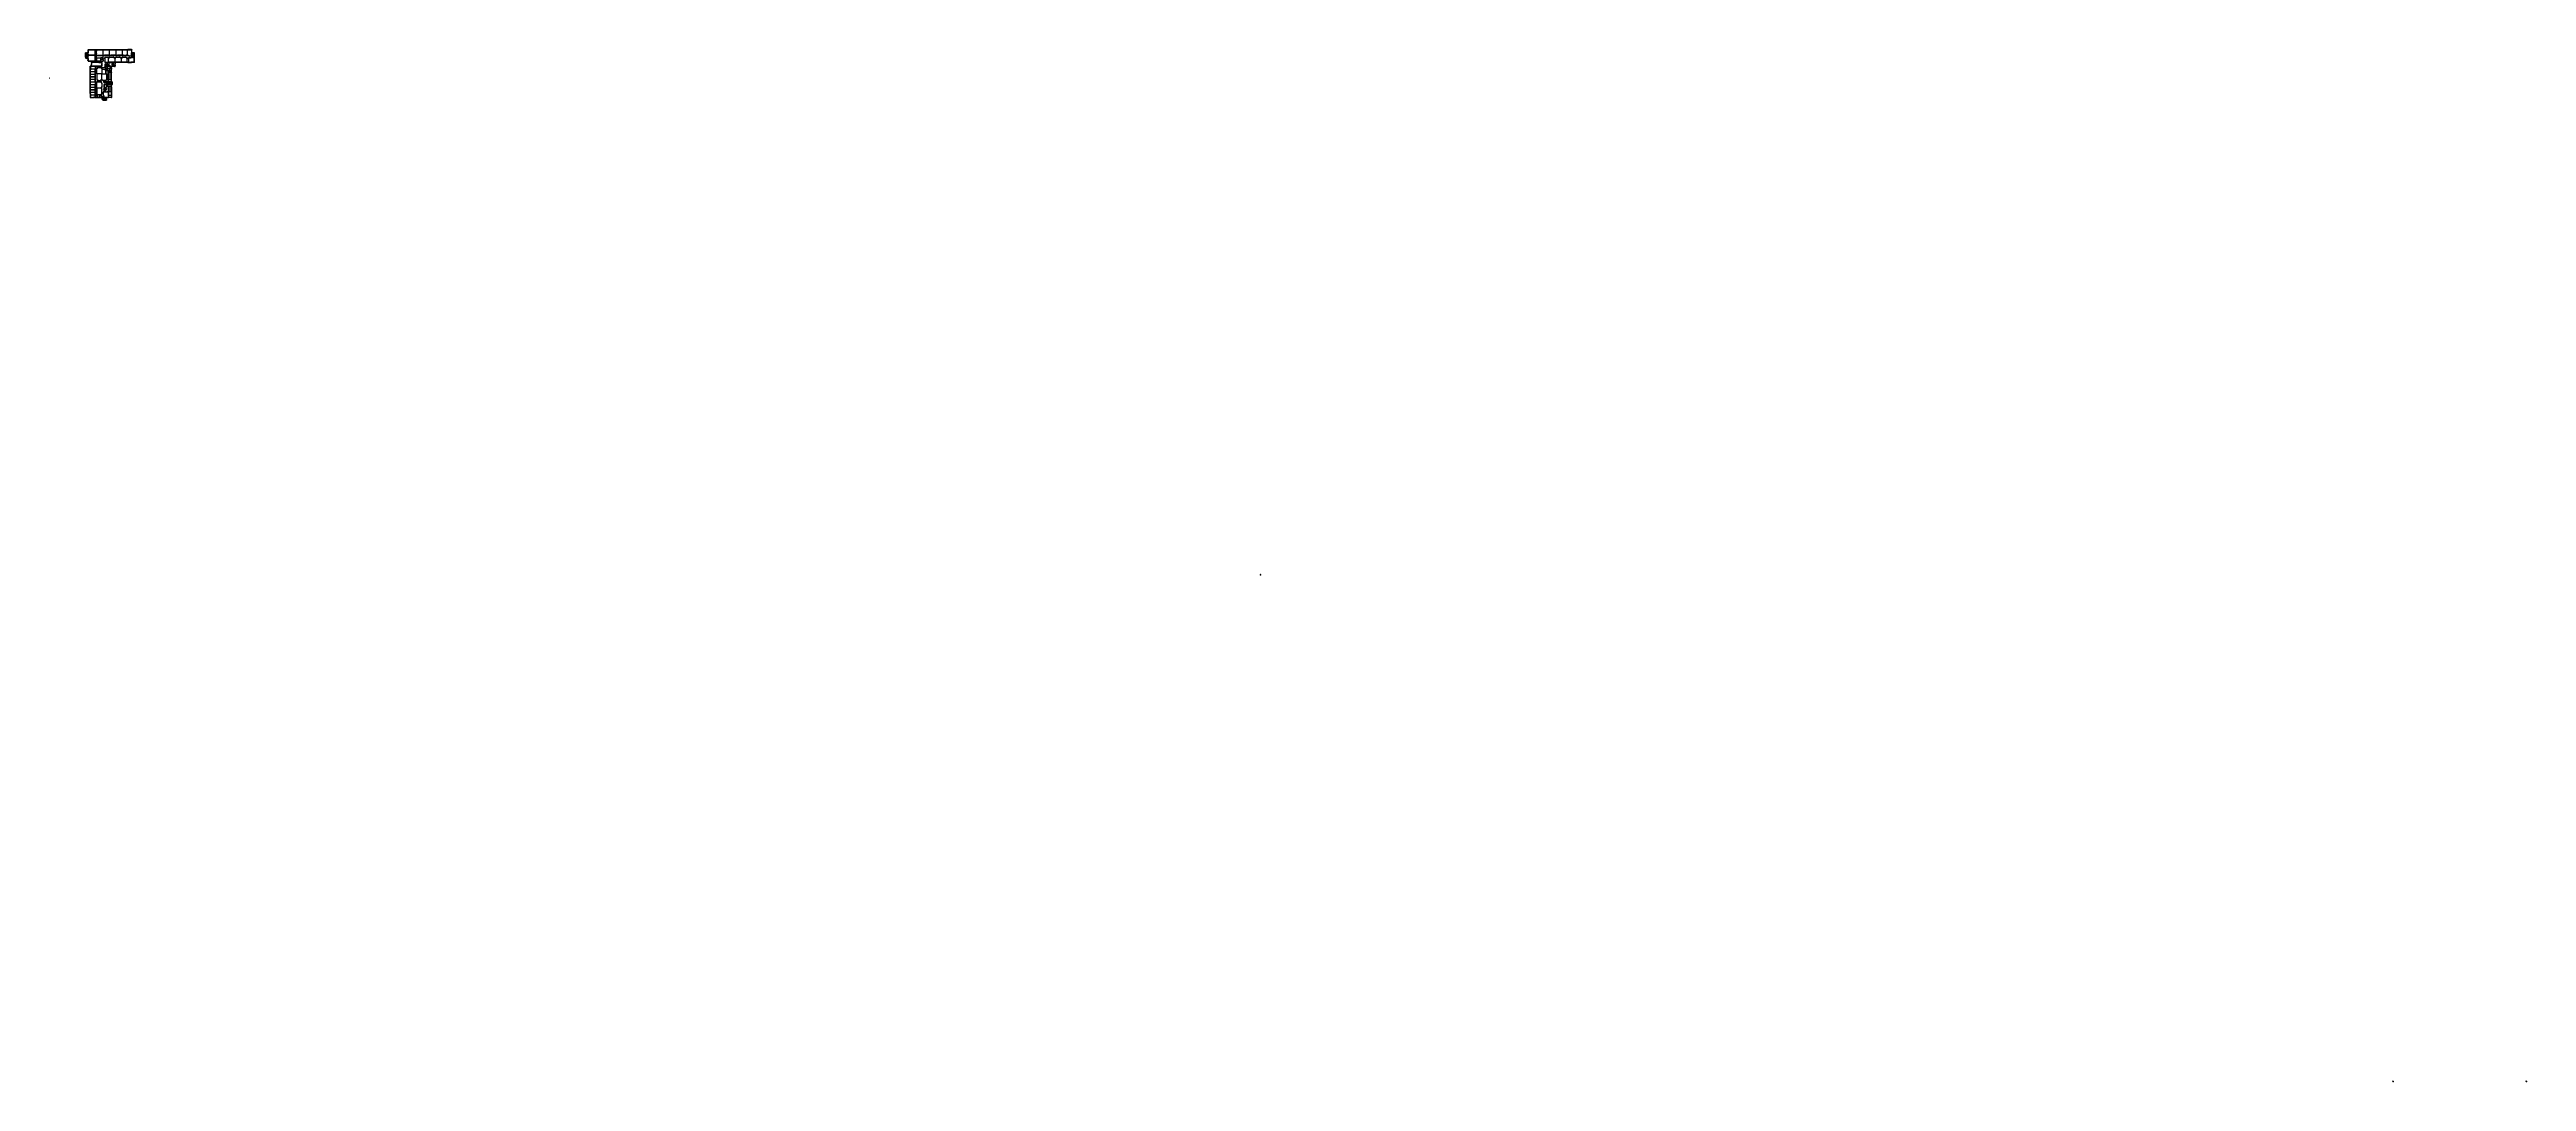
# Model space of a CAD drawing. Extents: x 2040559 to 5853062, y -2352335 to -764749.
import ezdxf

# ---------------------------------------------------------------- set-up
doc = ezdxf.new("R2010")
doc.units = 0
doc.header["$LTSCALE"] = 12
doc.header["$MEASUREMENT"] = 0
doc.header["$PDSIZE"] = -2
doc.linetypes.add('DIVIDE', pattern=[1.25, 0.5, -0.25, 0, -0.25, 0, -0.25])
doc.linetypes.add('HIDDEN', pattern=[0.375, 0.25, -0.125])
doc.layers.get('0').update_dxf_attribs({"linetype": 'CONTINUOUS'})
doc.layers.get('DEFPOINTS').update_dxf_attribs({"linetype": 'CONTINUOUS'})
for name, color, linetype in [('-FF', 240, 'CONTINUOUS'), ('COL', 3, 'CONTINUOUS'), ('DIM', 7, 'CONTINUOUS'), ('DOOR', 5, 'CONTINUOUS'), ('DR', 7, 'CONTINUOUS'), ('FIT', 5, 'CONTINUOUS'), ('FITT', 5, 'CONTINUOUS'), ('GRID-T', 7, 'CONTINUOUS'), ('H', 1, 'CONTINUOUS'), ('hatch', 7, 'CONTINUOUS'), ('LINE', 7, 'CONTINUOUS'), ('partition', 7, 'CONTINUOUS'), ('PIPE', 5, 'DIVIDE'), ('PL', 5, 'CONTINUOUS'), ('rail', 1, 'CONTINUOUS'), ('stair', 7, 'CONTINUOUS'), ('T25', 7, 'CONTINUOUS'), ('T50', 4, 'CONTINUOUS'), ('TEX', 2, 'CONTINUOUS'), ('TIMBER SKIRT', 1, 'CONTINUOUS'), ('WALL', 2, 'CONTINUOUS'), ('WIN', 5, 'CONTINUOUS'), ('WIN-T', 7, 'CONTINUOUS')]:
    doc.layers.add(name, color=color, linetype=linetype)
doc.styles.add('ROMANS', font='romans')
doc.styles.get("Standard").update_dxf_attribs({"font": 'ROMANS.SHX'})
doc.dimstyles.new('STANDARD$0', dxfattribs={"dimscale": 0, "dimtxt": 8, "dimasz": 6, "dimexe": 1, "dimexo": 1, "dimgap": 3, "dimtad": 1, "dimdec": 0, "dimlfac": -1, "dimrnd": 1, "dimzin": 0, "dimdsep": 46, "dimtxsty": 'Standard', "dimcen": 0, "dimclrd": 5, "dimclre": 250, "dimadec": 0, "dimazin": 0, "dimtfac": 1, "dimtdec": 4, "dimtofl": 0, "dimtmove": 0, "dimatfit": 3, "dimfxl": 1, "dimtolj": 1, "dimtzin": 0, "dimarcsym": 0})
pattern_1 = [(95, (-2069646.93, 815584.64), (275.776, 231.40354), [37.5, -412.5]), (40, (-2069646.93, 815584.64), (-314.996084, 216.884075), [30, -330]), (145.4514, (-2069623.95, 815603.92), (-39.219734, 448.28764), [31.870095, -350.571056]), (91.1842, (-2069717.64, 815655.35), (435.8465, 318.80688), [56.25, -618.75]), (141.6356, (-2069681.3, 815681.9), (-13.94951, 674.85584), [47.80514, -525.8565]), (36.1842, (-2069717.64, 815655.35), (-13.95003, 674.85583), [45, -495]), (66, (-2069664.6, 815673.03), (353.385786, 68.69124), [37.5, -412.5]), (11, (-2069664.6, 815673.03), (-170.354297, 342.40422), [30, -330]), (116.4514, (-2069635.16, 815678.75), (183.03181, 411.09531), [31.870095, -350.571056]), (82.5, (-2069646.93, 815584.64), (-113.396593, 121.994909), [0, -326, 0, -335, 0, -331.25]), (52.5, (-2069646.93, 815584.64), (-46.436471, 232.454725), [0, -191, 0, -318.5, 0, -126.25]), (12.5, (-2069725.77, 815505.8), (196.709084, 180.760381), [0, -125, 0, -390, 0, -517.5]), (2.5, (-2069761.13, 815470.44), (170.794992, 241.579903), [0, -162.5, 0, -259, 0, -367.5])]

# ---------------------------------------------------------------- blocks, each defined once
blk = doc.blocks.new('FG')
at = {"layer": 'LINE', "linetype": 'Continuous'}
for points in [[(0, 0), (50, 0), (50, 100), (0, 100)], [(600, 0), (650, 0), (650, 100), (600, 100)]]:
    blk.add_lwpolyline(points, close=True, dxfattribs=at)
at = {"layer": 'LINE', "color": 5, "linetype": 'Continuous'}
for points in [[(600, 100), (50, 100)], [(50, 0), (600, 0)]]:
    blk.add_lwpolyline(points, dxfattribs=at)
at = {"layer": 'LINE', "color": 1, "linetype": 'Continuous'}
blk.add_lwpolyline([(50, 50), (600, 50)], dxfattribs=at)
blk = doc.blocks.new('FD2')
at = {"layer": 'LINE', "linetype": 'Continuous'}
for points in [[(100, 1200), (100, 1250), (0, 1250), (0, 1200)], [(100, 0), (100, 50), (0, 50), (0, 0)]]:
    blk.add_lwpolyline(points, close=True, dxfattribs=at)
at = {"layer": 'LINE', "color": 5, "linetype": 'Continuous'}
for points in [[(0, 1200), (0, 50)], [(100, 50), (100, 1200)]]:
    blk.add_lwpolyline(points, dxfattribs=at)
at = {"layer": 'LINE', "color": 1, "linetype": 'Continuous'}
blk.add_lwpolyline([(50, 50), (50, 1200)], dxfattribs=at)
blk = doc.blocks.new('FG2')
at = {"layer": 'LINE', "linetype": 'Continuous', "xscale": -1, "rotation": 180}
blk.add_blockref('FD2', (0, 0), dxfattribs=at)
blk = doc.blocks.new('sb 760MM')
at = {"layer": '-FF', "linetype": 'Continuous'}
blk.add_point((1848159, -783387), dxfattribs=at)
at = {"layer": 'DR', "color": 1}
for p, q in [((1847279, -783387), (1847279, -783487)), ((1847329, -783387), (1847279, -783387)), ((1847329, -783487), (1847279, -783487)), ((1847329, -782777), (1847329, -783487)), ((1847329, -783387), (1847329, -783487)), ((1847989, -783387), (1847329, -783387)), ((1847329, -783437), (1847354, -783437)), ((1847354, -782777), (1847354, -783437)), ((1848039, -783387), (1847989, -783387)), ((1847989, -783387), (1847989, -783487)), ((1848039, -783487), (1847989, -783487)), ((1848039, -783387), (1848039, -783487))]:
    blk.add_line(p, q, dxfattribs=at)
blk.add_arc((1847329, -783437), 660, 0, 90, dxfattribs=at)
blk = doc.blocks.new('_ARCHTICK')
at = {"color": 0, "linetype": 'ByBlock', "const_width": 0.15}
blk.add_lwpolyline([(-0.5, -0.5), (0.5, 0.5)], dxfattribs=at)
blk = doc.blocks.new('*D80')
at = {"color": 7, "linetype": 'Continuous', "lineweight": -2, "transparency": 16777216}
for p, q in [((3003909, -809484), (3004199, -809484)), ((3003909, -809734), (3004199, -809734)), ((3004049, -809334), (3004049, -809884))]:
    blk.add_line(p, q, dxfattribs=at)
at = {"layer": 'DEFPOINTS', "color": 0, "linetype": 'Continuous', "transparency": 16777216}
for p in [(3003759, -809484), (3003759, -809734), (3004049, -809734)]:
    blk.add_point(p, dxfattribs=at)
at = {"color": 7, "linetype": 'Continuous', "lineweight": -2, "transparency": 16777216, "xscale": 200, "yscale": 200, "zscale": 200}
for p, rotation in [((3004049, -809484), 90), ((3004049, -809734), 270)]:
    blk.add_blockref('_ARCHTICK', p, dxfattribs=dict(at, rotation=rotation))
at = {"color": 7, "linetype": 'Continuous', "transparency": 16777216, "insert": (3003911, -809119), "char_height": 200, "attachment_point": 5, "rotation": 90, "style": 'ROMANS'}
blk.add_mtext('\\A1;250', dxfattribs=at)
blk = doc.blocks.new('*D73')
at = {"color": 7, "linetype": 'Continuous', "lineweight": -2, "transparency": 16777216}
for p, q in [((3003909, -813234), (3004199, -813234)), ((3003909, -813484), (3004199, -813484)), ((3004049, -813084), (3004049, -813634))]:
    blk.add_line(p, q, dxfattribs=at)
at = {"layer": 'DEFPOINTS', "color": 0, "linetype": 'Continuous', "transparency": 16777216}
for p in [(3003759, -813234), (3003759, -813484), (3004049, -813484)]:
    blk.add_point(p, dxfattribs=at)
at = {"color": 7, "linetype": 'Continuous', "lineweight": -2, "transparency": 16777216, "xscale": 200, "yscale": 200, "zscale": 200}
for p, rotation in [((3004049, -813234), 90), ((3004049, -813484), 270)]:
    blk.add_blockref('_ARCHTICK', p, dxfattribs=dict(at, rotation=rotation))
at = {"color": 7, "linetype": 'Continuous', "transparency": 16777216, "insert": (3003911, -813893), "char_height": 200, "attachment_point": 5, "rotation": 90, "style": 'ROMANS'}
blk.add_mtext('\\A1;250', dxfattribs=at)
blk = doc.blocks.new('*D74')
at = {"color": 7, "lineweight": -2, "transparency": 16777216}
for p, q in [((3004752, -809484), (3005245, -809484)), ((3004752, -813484), (3005245, -813484)), ((3005145, -813584), (3005145, -809384))]:
    blk.add_line(p, q, dxfattribs=at)
at = {"layer": 'DEFPOINTS', "color": 0, "transparency": 16777216}
for p in [(3004652, -809484), (3004652, -813484), (3005145, -809484)]:
    blk.add_point(p, dxfattribs=at)
at = {"color": 7, "lineweight": -2, "transparency": 16777216, "xscale": 200, "yscale": 200, "zscale": 200}
for p, rotation in [((3005145, -809484), 90), ((3005145, -813484), 270)]:
    blk.add_blockref('_ARCHTICK', p, dxfattribs=dict(at, rotation=rotation))
at = {"color": 7, "transparency": 16777216, "insert": (3004945, -811484), "char_height": 200, "attachment_point": 5, "rotation": 90, "style": 'ROMANS'}
blk.add_mtext('\\A1;4000', dxfattribs=at)
blk = doc.blocks.new('*D75')
at = {"layer": 'DEFPOINTS', "color": 0, "transparency": 16777216}
for p in [(3004502, -811484), (3004690, -811484), (3004706, -809559)]:
    blk.add_point(p, dxfattribs=at)
at = {"layer": 'stair', "color": 7, "lineweight": -2, "transparency": 16777216}
for p, q in [((3004606, -809559), (3004402, -809559)), ((3004590, -811484), (3004402, -811484)), ((3004502, -809459), (3004502, -811584))]:
    blk.add_line(p, q, dxfattribs=at)
at = {"layer": 'stair', "color": 7, "lineweight": -2, "transparency": 16777216, "xscale": 200, "yscale": 200, "zscale": 200}
for p, rotation in [((3004502, -809559), 90), ((3004502, -811484), 270)]:
    blk.add_blockref('_ARCHTICK', p, dxfattribs=dict(at, rotation=rotation))
at = {"layer": 'stair', "color": 7, "transparency": 16777216, "insert": (3004302, -810522), "char_height": 200, "attachment_point": 5, "rotation": 90, "style": 'ROMANS'}
blk.add_mtext('\\A1;1925', dxfattribs=at)
blk = doc.blocks.new('*D76')
at = {"layer": 'DEFPOINTS', "color": 0, "transparency": 16777216}
for p in [(3004502, -811484), (3004690, -811484), (3004706, -813409)]:
    blk.add_point(p, dxfattribs=at)
at = {"layer": 'stair', "color": 7, "lineweight": -2, "transparency": 16777216}
for p, q in [((3004590, -811484), (3004402, -811484)), ((3004606, -813409), (3004402, -813409)), ((3004502, -813509), (3004502, -811384))]:
    blk.add_line(p, q, dxfattribs=at)
at = {"layer": 'stair', "color": 7, "lineweight": -2, "transparency": 16777216, "xscale": 200, "yscale": 200, "zscale": 200}
for p, rotation in [((3004502, -811484), 90), ((3004502, -813409), 270)]:
    blk.add_blockref('_ARCHTICK', p, dxfattribs=dict(at, rotation=rotation))
at = {"layer": 'stair', "color": 7, "transparency": 16777216, "insert": (3004302, -812447), "char_height": 200, "attachment_point": 5, "rotation": 90, "style": 'ROMANS'}
blk.add_mtext('\\A1;1925', dxfattribs=at)
blk = doc.blocks.new('100FT')
at = {"layer": 'PIPE', "linetype": 'Continuous'}
blk.add_circle((0, 0), 50, dxfattribs=at)
blk = doc.blocks.new('A$C7CE3714C')
at = {"layer": 'FIT'}
blk.add_lwpolyline([(0, 0), (126, 0), (126, 126), (0, 126)], close=True, dxfattribs=at)
at = {"layer": 'FIT', "xscale": -1}
blk.add_blockref('100FT', (63, 66), dxfattribs=at)
blk = doc.blocks.new('*D77')
at = {"color": 7, "lineweight": -2, "transparency": 16777216}
for p, q in [((2995884, -808656), (2993109, -808656)), ((2993259, -808960), (2993259, -808506)), ((2995734, -808960), (2995734, -808506))]:
    blk.add_line(p, q, dxfattribs=at)
at = {"layer": 'DEFPOINTS', "color": 0, "transparency": 16777216}
for p in [(2993259, -808656), (2993259, -809110), (2995734, -809110)]:
    blk.add_point(p, dxfattribs=at)
at = {"color": 7, "lineweight": -2, "transparency": 16777216, "xscale": 200, "yscale": 200, "zscale": 200}
for p, rotation in [((2993259, -808656), 179.9999999881771), ((2995734, -808656), 359.9999999881771)]:
    blk.add_blockref('_ARCHTICK', p, dxfattribs=dict(at, rotation=rotation))
at = {"color": 7, "transparency": 16777216, "insert": (2994400, -808451), "char_height": 200, "attachment_point": 5, "rotation": 360, "style": 'ROMANS'}
blk.add_mtext('\\A1;2475', dxfattribs=at)
blk = doc.blocks.new('*D78')
at = {"color": 7, "lineweight": -2, "transparency": 16777216}
for p, q in [((2993409, -808656), (2991709, -808656)), ((2991859, -808960), (2991859, -808506)), ((2993259, -808960), (2993259, -808506))]:
    blk.add_line(p, q, dxfattribs=at)
at = {"layer": 'DEFPOINTS', "color": 0, "transparency": 16777216}
for p in [(2991859, -808656), (2991859, -809110), (2993259, -809110)]:
    blk.add_point(p, dxfattribs=at)
at = {"color": 7, "lineweight": -2, "transparency": 16777216, "xscale": 200, "yscale": 200, "zscale": 200}
for p, rotation in [((2991859, -808656), 179.9999999881701), ((2993259, -808656), 359.99999998817)]:
    blk.add_blockref('_ARCHTICK', p, dxfattribs=dict(at, rotation=rotation))
at = {"color": 7, "transparency": 16777216, "insert": (2992539, -808429), "char_height": 200, "attachment_point": 5, "rotation": 360, "style": 'ROMANS'}
blk.add_mtext('\\A1;1400', dxfattribs=at)
blk = doc.blocks.new('*D79')
at = {"layer": 'DEFPOINTS', "color": 0, "linetype": 'Continuous', "transparency": 16777216}
for p in [(2993884, -809440), (2995659, -809091), (2995659, -809440)]:
    blk.add_point(p, dxfattribs=at)
at = {"layer": 'LINE', "color": 7, "linetype": 'Continuous', "lineweight": -2, "transparency": 16777216}
for p, q in [((2993734, -809091), (2995809, -809091)), ((2993884, -809290), (2993884, -808941)), ((2995659, -809290), (2995659, -808941))]:
    blk.add_line(p, q, dxfattribs=at)
at = {"layer": 'LINE', "color": 7, "linetype": 'Continuous', "lineweight": -2, "transparency": 16777216, "xscale": 200, "yscale": 200, "zscale": 200, "rotation": 180}
blk.add_blockref('_ARCHTICK', (2993884, -809091), dxfattribs=at)
at = {"layer": 'LINE', "color": 7, "linetype": 'Continuous', "lineweight": -2, "transparency": 16777216, "xscale": 200, "yscale": 200, "zscale": 200}
blk.add_blockref('_ARCHTICK', (2995659, -809091), dxfattribs=at)
at = {"layer": 'LINE', "color": 7, "linetype": 'Continuous', "transparency": 16777216, "insert": (2994771, -808891), "char_height": 200, "attachment_point": 5, "style": 'ROMANS'}
blk.add_mtext('\\A1;1775', dxfattribs=at)
blk = doc.blocks.new('D1500-1')
at = {"layer": 'DR'}
for p, q in [((38, 115), (0, 115)), ((50, 0), (0, 0)), ((38, 77), (38, 821)), ((38, 821), (50, 820)), ((50, 77), (38, 77)), ((50, 0), (50, 820)), ((1462, 821), (1450, 820)), ((1450, 0), (1450, 820)), ((1450, 77), (1462, 77)), ((1462, 77), (1462, 821)), ((1462, 115), (1500, 115)), ((1450, 0), (1500, 0))]:
    blk.add_line(p, q, dxfattribs=at)
for centre, start, end in [((5, 77), 0.023836, 86.528924), ((1495, 77), 93.471076, 179.976164)]:
    blk.add_arc(centre, 745, start, end, dxfattribs=at)
blk = doc.blocks.new('*D115')
at = {"layer": 'DEFPOINTS', "color": 0, "linetype": 'Continuous', "transparency": 16777216}
for p in [(1494782, -790499), (1495217, -790424), (1495217, -790499)]:
    blk.add_point(p, dxfattribs=at)
at = {"layer": 'FITT', "color": 7, "linetype": 'Continuous', "lineweight": -2, "transparency": 16777216}
for p, q in [((1495067, -790424), (1494632, -790424)), ((1495067, -790499), (1494632, -790499)), ((1494782, -790424), (1494782, -790224)), ((1494782, -790499), (1494782, -790699))]:
    blk.add_line(p, q, dxfattribs=at)
at = {"layer": 'FITT', "color": 7, "linetype": 'Continuous', "lineweight": -2, "transparency": 16777216, "xscale": 200, "yscale": 200, "zscale": 200}
for p, rotation in [((1494782, -790424), 270), ((1494782, -790499), 90)]:
    blk.add_blockref('_ARCHTICK', p, dxfattribs=dict(at, rotation=rotation))
at = {"layer": 'FITT', "color": 7, "linetype": 'Continuous', "transparency": 16777216, "insert": (1494382, -790462), "char_height": 200, "attachment_point": 5, "rotation": 90, "style": 'ROMANS'}
blk.add_mtext('\\A1;75', dxfattribs=at)
blk = doc.blocks.new('*D113')
at = {"layer": 'DEFPOINTS', "color": 0, "linetype": 'Continuous', "transparency": 16777216}
for p in [(1497962, -787699), (1498192, -787699), (1498542, -790250)]:
    blk.add_point(p, dxfattribs=at)
at = {"layer": 'FITT', "color": 7, "linetype": 'Continuous', "lineweight": -2, "transparency": 16777216}
for p, q in [((1498042, -787699), (1497812, -787699)), ((1498392, -790250), (1497812, -790250)), ((1497962, -790400), (1497962, -787549))]:
    blk.add_line(p, q, dxfattribs=at)
at = {"layer": 'FITT', "color": 7, "linetype": 'Continuous', "lineweight": -2, "transparency": 16777216, "xscale": 200, "yscale": 200, "zscale": 200}
for p, rotation in [((1497962, -787699), 90), ((1497962, -790250), 270)]:
    blk.add_blockref('_ARCHTICK', p, dxfattribs=dict(at, rotation=rotation))
at = {"layer": 'FITT', "color": 7, "linetype": 'Continuous', "transparency": 16777216, "insert": (1497762, -788974), "char_height": 200, "attachment_point": 5, "rotation": 90, "style": 'ROMANS'}
blk.add_mtext('\\A1;2550', dxfattribs=at)
blk = doc.blocks.new('*D114')
at = {"layer": 'DEFPOINTS', "color": 0, "linetype": 'Continuous', "transparency": 16777216}
for p in [(1495217, -787700), (1495217, -787976), (1498367, -787700)]:
    blk.add_point(p, dxfattribs=at)
at = {"layer": 'FITT', "color": 7, "linetype": 'Continuous', "lineweight": -2, "transparency": 16777216}
for p, q in [((1498517, -787976), (1495067, -787976)), ((1495217, -787850), (1495217, -788126)), ((1498367, -787850), (1498367, -788126))]:
    blk.add_line(p, q, dxfattribs=at)
at = {"layer": 'FITT', "color": 7, "linetype": 'Continuous', "lineweight": -2, "transparency": 16777216, "xscale": 200, "yscale": 200, "zscale": 200, "rotation": 180}
blk.add_blockref('_ARCHTICK', (1495217, -787976), dxfattribs=at)
at = {"layer": 'FITT', "color": 7, "linetype": 'Continuous', "lineweight": -2, "transparency": 16777216, "xscale": 200, "yscale": 200, "zscale": 200}
blk.add_blockref('_ARCHTICK', (1498367, -787976), dxfattribs=at)
at = {"layer": 'FITT', "color": 7, "linetype": 'Continuous', "transparency": 16777216, "insert": (1496792, -787776), "char_height": 200, "attachment_point": 5, "style": 'ROMANS'}
blk.add_mtext('\\A1;3150', dxfattribs=at)
blk = doc.blocks.new('BREAK GLASS')
at = {"layer": '-FF'}
blk.add_lwpolyline([(-175, 281), (-175, 0), (175, 0), (175, 281)], close=True, dxfattribs=at)
blk.add_circle((2, 140), 73.3, dxfattribs=at)
blk = doc.blocks.new('ALARM BELL')
at = {"layer": '-FF'}
for p, q in [((-159, 140), (153, 140)), ((-156, 0), (-60, 0)), ((-60, 140), (-60, 0)), ((60, 140), (60, 0)), ((60, 0), (152, 0))]:
    blk.add_line(p, q, dxfattribs=at)
blk.add_arc((-3, 135), 156, 1.85513, 178.14487, dxfattribs=at)
blk = doc.blocks.new('FIREMAN INTERCOM')
at = {"layer": '-FF', "color": 3, "ltscale": 10}
for p, q in [((-350, 522), (350, 522)), ((-350, 0), (-350, 522)), ((350, 0), (-350, 0)), ((350, 522), (350, 0))]:
    blk.add_line(p, q, dxfattribs=at)
at = {"layer": '-FF', "ltscale": 10}
for p, q in [((-254, 281), (-254, 422)), ((-254, 422), (251, 422)), ((-1, 402), (-176, 100)), ((-176, 100), (173, 100)), ((173, 100), (-1, 402)), ((251, 422), (251, 281))]:
    blk.add_line(p, q, dxfattribs=at)
blk = doc.blocks.new('AMSTR4-IT')
at = {"layer": 'hatch', "linetype": 'Continuous'}
h = blk.add_hatch(dxfattribs=at)
h.set_pattern_fill('AR-CONC', color=5, scale=50, angle=45, style=0)
h.set_pattern_definition(pattern_1)
h.paths.add_polyline_path([(-5470, 125), (-500, 125), (-500, -75), (-5470, -75)])
h = blk.add_hatch(dxfattribs=at)
h.set_pattern_fill('AR-CONC', color=5, scale=50, angle=45, style=0)
h.set_pattern_definition(pattern_1)
h.paths.add_polyline_path([(-5470, -3925), (-5470, -4125), (-75, -4125), (-75, -3925)])
at = {"layer": 'COL'}
for p, q in [((-5470, 125), (-500, 125)), ((-5470, 125), (-5470, -75)), ((-500, -75), (-5470, -75)), ((-5470, -3925), (-75, -3925)), ((-5470, -4125), (-5470, -3925)), ((-5470, -4125), (-75, -4125)), ((-75, -4250), (-75, -3750)), ((250, -3750), (-75, -3750)), ((-75, -4250), (250, -4250)), ((250, -4250), (250, -3750))]:
    blk.add_line(p, q, dxfattribs=at)
for points in [[(-10375, 375), (-9625, 375), (-9625, -375), (-10375, -375)], [(250, -250), (-500, -250), (-500, 250), (250, 250)]]:
    blk.add_lwpolyline(points, close=True, dxfattribs=at)
at = {"layer": 'DIM', "color": 1}
for p, q in [((-11266.6, -115), (-11266.6, -75)), ((-11266.6, -340.4), (-11266.6, -300.4)), ((-11166.6, -300.4), (-11166.6, -115)), ((-10766.6, -300.4), (-10766.6, -115)), ((-10666.6, -115), (-10666.6, -75)), ((-10666.6, -340.4), (-10666.6, -300.4))]:
    blk.add_line(p, q, dxfattribs=at)
at = {"layer": 'DOOR'}
for p, q in [((-11450, -825), (-11425, -825)), ((-11425, -825), (-11425, -800)), ((-11425, -800), (-11412, -800)), ((-11411.2, -804.2), (-11425, -825)), ((-11425, -825), (-10954, -1038.3)), ((-11412, -800), (-11412, -675)), ((-11411.2, -804.2), (-10939.1, -1018.2)), ((-10288.8, -804.2), (-10760.9, -1018.2)), ((-10275, -825), (-10746, -1038.3)), ((-10288.8, -804.2), (-10275, -825)), ((-10288, -800), (-10288, -675)), ((-10250, -675), (-10288, -675)), ((-10275, -800), (-10288, -800)), ((-10275, -825), (-10275, -800)), ((-10250, -825), (-10275, -825)), ((-9426.1, -825), (-9401.1, -825)), ((-9388.1, -675), (-9423.9, -675)), ((-9401.1, -825), (-9401.1, -800)), ((-9401.1, -800), (-9388.1, -800)), ((-9387.3, -804.2), (-9401.1, -825)), ((-9401.1, -825), (-8930.1, -1038.3)), ((-9388.1, -800), (-9388.1, -675)), ((-9387.3, -804.2), (-8915.2, -1018.2)), ((-8264.9, -804.2), (-8737, -1018.2)), ((-8251.1, -825), (-8722.1, -1038.3)), ((-8264.9, -804.2), (-8251.1, -825)), ((-8264.1, -800), (-8264.1, -675)), ((-8226.1, -675), (-8264.1, -675)), ((-8251.1, -800), (-8264.1, -800)), ((-8251.1, -825), (-8251.1, -800)), ((-8226.1, -825), (-8251.1, -825))]:
    blk.add_line(p, q, dxfattribs=at)
for centre, start, end in [((-11347.4, -731.3), 322.0345526, 2.4490975), ((-10352.6, -731.3), 177.5509025, 217.9654474), ((-9323.5, -731.3), 322.0345526, 2.4490975), ((-8328.7, -731.3), 177.5509025, 217.9654474)]:
    blk.add_arc(centre, 499, start, end, dxfattribs=at)
at = {"layer": 'DR'}
blk.add_line((-10848.9, -675), (-10848.9, -1059.4), dxfattribs=at)
at = {"layer": 'H'}
for p, q in [((-11575, -130.1), (-11725, -280.1)), ((-11575, -200.8), (-11725, -350.8)), ((-11575, -520.3), (-11725, -670.3)), ((-11575, -591), (-11725, -741)), ((-10100, -354.4), (-10250, -504.4)), ((-10100, -425.1), (-10250, -575.1)), ((-7273.6, -3925), (-7423.6, -4075)), ((-7202.8, -3925), (-7352.8, -4075)), ((-6844.6, -3925), (-6994.6, -4075)), ((-6773.8, -3925), (-6923.8, -4075)), ((-6187.6, -3925), (-6337.6, -4075)), ((-6116.8, -3925), (-6266.8, -4075)), ((-5654.9, -3925), (-5804.9, -4075)), ((-5584.2, -3925), (-5734.2, -4075)), ((-2.2, -435.8), (147.8, -285.8)), ((-2.2, -487.5), (147.8, -337.5)), ((-2.2, -1464.4), (147.8, -1314.4)), ((-2.2, -1516.1), (147.8, -1366.1)), ((-2.2, -2426.9), (147.8, -2276.9)), ((-2.2, -2478.6), (147.8, -2328.6)), ((-2.2, -3460.1), (147.8, -3310.1)), ((-2.2, -3511.8), (147.8, -3361.8)), ((0, -652.5), (150, -502.5)), ((0, -704.2), (150, -554.2)), ((0, -1681.2), (150, -1531.2)), ((0, -1732.8), (150, -1582.8)), ((0, -2643.7), (150, -2493.7)), ((0, -2695.3), (150, -2545.3)), ((0, -3676.8), (150, -3526.8)), ((0, -3728.5), (150, -3578.5))]:
    blk.add_line(p, q, dxfattribs=at)
at = {"layer": 'hatch', "color": 1}
for p, q in [((-11476.7, -75), (-11326.7, 75)), ((-11370.7, -75), (-11220.7, 75)), ((-11094.9, -75), (-10944.9, 75)), ((-10988.8, -75), (-10838.8, 75)), ((-10709.6, -75), (-10559.6, 75)), ((-10603.6, -75), (-10453.6, 75)), ((-9613.4, -75), (-9463.4, 75)), ((-9507.3, -75), (-9357.3, 75)), ((-9231.5, -75), (-9081.5, 75)), ((-9125.5, -75), (-8975.5, 75)), ((-8846.3, -75), (-8696.3, 75)), ((-8740.2, -75), (-8590.2, 75)), ((-8406.5, -75), (-8256.5, 75)), ((-8300.4, -75), (-8150.4, 75)), ((-7784.9, -75), (-7634.9, 75)), ((-7678.8, -75), (-7528.8, 75)), ((-7374.6, -75), (-7224.6, 75)), ((-7268.6, -75), (-7118.6, 75)), ((-6934.8, -75), (-6784.8, 75)), ((-6828.7, -75), (-6678.7, 75)), ((-6432.5, -75), (-6282.5, 75)), ((-6326.4, -75), (-6176.4, 75)), ((-5992.7, -75), (-5842.7, 75)), ((-5886.6, -75), (-5736.6, 75)), ((-10072, -825), (-9922, -675)), ((-9966, -825), (-9816, -675)), ((-9752.5, -825), (-9602.5, -675)), ((-9646.4, -825), (-9496.4, -675)), ((-8136.1, -825), (-7986.1, -675)), ((-8055, -825), (-7905, -675)), ((-7700, -236.8), (-7850, -386.8)), ((-7700, -369.2), (-7850, -519.2)), ((-7700, -818.2), (-7850, -968.2)), ((-7700, -950.6), (-7850, -1100.6)), ((-7700, -1294.5), (-7850, -1444.5)), ((-7700, -1426.9), (-7850, -1576.9)), ((-7700, -1812.9), (-7850, -1962.9)), ((-7700, -1945.3), (-7850, -2095.3))]:
    blk.add_line(p, q, dxfattribs=at)
at = {"layer": 'hatch'}
blk.add_line((-10250, -675), (-11447.8, -675), dxfattribs=at)
at = {"layer": 'hatch', "color": 7}
blk.add_solid([(-10869.7, -800), (-10828.1, -800), (-10848.9, -675)], dxfattribs=at)
at = {"layer": 'PL', "color": 5}
for p, q in [((-76.4, -3150), (-76.4, -2850)), ((-75, -850), (-75, -1150)), ((75, -888), (-75, -888)), ((-75, -1850), (-75, -2150)), ((75, -1888), (-75, -1888)), ((75, -2112), (-75, -2112)), ((75, -3112), (-75, -3112)), ((75, -850), (75, -1150)), ((75, -1850), (75, -2150)), ((75, -3150), (75, -2850))]:
    blk.add_line(p, q, dxfattribs=at)
at = {"layer": 'stair', "color": 193}
for p, q in [((-1886.3, -1900), (-5206.3, -1900)), ((-5206.3, -2100), (-5206.3, -1900)), ((-5206.3, -2100), (-3879.3, -2100)), ((-5206.3, -3925), (-5206.3, -3825)), ((-2843, -3825), (-5206.3, -3825)), ((-1936.3, -1950), (-5156.3, -1950)), ((-5156.3, -2050), (-5156.3, -1950)), ((-5156.3, -2050), (-3911.2, -2050)), ((-5156.3, -3925), (-5156.3, -3875)), ((-2814.4, -3875), (-5156.3, -3875)), ((-4946.3, -75), (-4946.3, -175)), ((-1886.3, -175), (-4946.3, -175)), ((-4896.3, -75), (-4896.3, -125)), ((-1936.3, -125), (-4896.3, -125)), ((-3934.7, -125), (-3934.7, -75)), ((-3934.7, -3875), (-3934.7, -3925)), ((-3884.7, -125), (-3884.7, -75)), ((-3884.7, -3875), (-3884.7, -3925)), ((-1936.3, -2050), (-3810.6, -2050)), ((-1886.3, -2100), (-3778.6, -2100)), ((-2948, -125), (-2948, -75)), ((-2948, -3875), (-2948, -3925)), ((-2898, -125), (-2898, -75)), ((-2898, -3875), (-2898, -3925)), ((-1886.3, -3825), (-2742.5, -3825)), ((-1936.3, -3875), (-2713.9, -3875)), ((-1936.3, -75), (-1936.3, -125)), ((-1936.3, -2050), (-1936.3, -1950)), ((-1936.3, -3875), (-1936.3, -3925)), ((-1886.3, -75), (-1886.3, -175)), ((-1886.3, -2100), (-1886.3, -1900)), ((-1886.3, -3825), (-1886.3, -3925))]:
    blk.add_line(p, q, dxfattribs=at)
at = {"layer": 'stair'}
for p, q in [((-4811.3, -2000), (-5106.3, -2000)), ((-5106.3, -2050), (-5106.3, -2000)), ((-5106.3, -3825), (-5106.3, -2100)), ((-3546.3, -2996.6), (-5106.3, -2996.6)), ((-5106.3, -3925), (-5106.3, -3875)), ((-4846.3, -125), (-4846.3, -75)), ((-4846.3, -1900), (-4846.3, -175)), ((-4846.3, -1012.5), (-613.7, -1012.5)), ((-4846.3, -2000), (-4846.3, -1950)), ((-1986.3, -2000), (-4846.3, -2000)), ((-4846.3, -2050), (-4846.3, -2000)), ((-4846.3, -3825), (-4846.3, -2100)), ((-4846.3, -3925), (-4846.3, -3875)), ((-4586.3, -125), (-4586.3, -75)), ((-4586.3, -1900), (-4586.3, -175)), ((-4586.3, -2000), (-4586.3, -1950)), ((-4586.3, -2050), (-4586.3, -2000)), ((-4586.3, -3825), (-4586.3, -2100)), ((-4586.3, -3925), (-4586.3, -3875)), ((-4326.3, -125), (-4326.3, -75)), ((-4326.3, -1900), (-4326.3, -175)), ((-4326.3, -2000), (-4326.3, -1950)), ((-4326.3, -2000), (-4326.3, -1950)), ((-4326.3, -2050), (-4326.3, -2000)), ((-4326.3, -3825), (-4326.3, -2100)), ((-4326.3, -3925), (-4326.3, -3875)), ((-4066.3, -125), (-4066.3, -75)), ((-4066.3, -1900), (-4066.3, -175)), ((-4066.3, -2000), (-4066.3, -1950)), ((-4066.3, -2000), (-4066.3, -1950)), ((-4066.3, -2050), (-4066.3, -2000)), ((-4066.3, -3825), (-4066.3, -2100)), ((-4066.3, -3925), (-4066.3, -3875)), ((-3806.3, -125), (-3806.3, -75)), ((-3806.3, -1900), (-3806.3, -175)), ((-3806.3, -3825), (-3806.3, -2202.6)), ((-3806.3, -3925), (-3806.3, -3875)), ((-1986.3, -2000), (-3785.7, -2000)), ((-3546.3, -125), (-3546.3, -75)), ((-3546.3, -1900), (-3546.3, -175)), ((-3546.3, -2000), (-3546.3, -1950)), ((-3546.3, -2050), (-3546.3, -2000)), ((-3546.3, -2050), (-3546.3, -2004.4)), ((-3546.3, -2463.6), (-3546.3, -2100)), ((-3546.3, -3825), (-3546.3, -2621.9)), ((-3546.3, -3925), (-3546.3, -3875)), ((-3286.3, -125), (-3286.3, -75)), ((-3286.3, -1900), (-3286.3, -175)), ((-3286.3, -2000), (-3286.3, -1950)), ((-3286.3, -2050), (-3286.3, -2000)), ((-3286.3, -2050), (-3286.3, -2000)), ((-3286.3, -2931.9), (-3286.3, -2100)), ((-3286.3, -3925), (-3286.3, -2993.9)), ((-3026.3, -125), (-3026.3, -75)), ((-3026.3, -1900), (-3026.3, -175)), ((-3026.3, -2000), (-3026.3, -1950)), ((-3026.3, -2050), (-3026.3, -2000)), ((-3026.3, -2050), (-3026.3, -2000)), ((-3026.3, -3328.4), (-3026.3, -2100)), ((-3026.3, -2996.6), (-613.7, -2996.6)), ((-3018.8, -3825), (-3018.8, -3504.3)), ((-3018.8, -3925), (-3018.8, -3875)), ((-2766.3, -125), (-2766.3, -75)), ((-2766.3, -1900), (-2766.3, -175)), ((-2766.3, -2000), (-2766.3, -1950)), ((-2766.3, -2050), (-2766.3, -2000)), ((-2766.3, -2050), (-2766.3, -2000)), ((-2766.3, -3783.3), (-2766.3, -2100)), ((-2506.3, -125), (-2506.3, -75)), ((-2506.3, -1900), (-2506.3, -175)), ((-2506.3, -2000), (-2506.3, -1950)), ((-2506.3, -2050), (-2506.3, -2000)), ((-2506.3, -2050), (-2506.3, -2000)), ((-2506.3, -3825), (-2506.3, -2100)), ((-2506.3, -3925), (-2506.3, -3875)), ((-2246.3, -125), (-2246.3, -75)), ((-2246.3, -1900), (-2246.3, -175)), ((-2246.3, -2000), (-2246.3, -1950)), ((-2246.3, -3825), (-2246.3, -1950)), ((-2246.3, -2050), (-2246.3, -2000)), ((-2246.3, -2050), (-2246.3, -2000)), ((-2246.3, -3925), (-2246.3, -3875)), ((-1986.3, -75), (-1986.3, -125)), ((-1986.3, -175), (-1986.3, -1900)), ((-1986.3, -1950), (-1986.3, -2000)), ((-613.7, -2996.6), (-613.7, -1012.5))]:
    blk.add_line(p, q, dxfattribs=at)
at = {"layer": 'stair', "color": 5, "linetype": 'HIDDEN'}
for p, q in [((-1986.3, -2000), (1290.7, -2000)), ((88.7, -75), (1279.7, -75)), ((88.7, -3925), (1279.7, -3925))]:
    blk.add_line(p, q, dxfattribs=at)
at = {"layer": 'stair'}
for points in [[(-2785.8, -3925), (-3267.1, -3083.1), (-3194.9, -3041.8), (-3468.3, -2898.7), (-3396.1, -2857.4), (-3943.1, -2000)], [(-2685.3, -3925), (-3174.2, -3069.7), (-3102, -3028.4), (-3375.5, -2885.3), (-3303.2, -2844), (-3842.5, -2000)]]:
    blk.add_lwpolyline(points, dxfattribs=at)
at = {"layer": 'stair', "color": 4, "linetype": 'Continuous'}
for points in [[(-3681.1, -3333.6), (-3546.3, -2996.6), (-3681.1, -2659.5)], [(-2891.6, -3333.6), (-3026.3, -2996.6), (-2891.6, -2659.5)]]:
    blk.add_lwpolyline(points, dxfattribs=at)
at = {"layer": 'stair', "color": 2, "linetype": 'Continuous'}
for centre in [(-5106.3, -2996.6), (-4846.3, -1012.5)]:
    blk.add_circle(centre, 62.5, dxfattribs=at)
at = {"layer": 'stair', "color": 1, "linetype": 'HIDDEN'}
for centre, start, end in [((-5106.3, -2000), 90, 270), ((-1986.3, -2000), 270, 90)]:
    blk.add_arc(centre, 1925, start, end, dxfattribs=at)
at = {"layer": 'WALL'}
for p, q in [((-10375, 75), (-11725, 75)), ((-11725, -825), (-11725, 75)), ((-5470, 75), (-9625, 75)), ((-9175, 75), (-5470, 75)), ((-11447.8, -825), (-11725, -825)), ((-11575, -75), (-11575, -675)), ((-10375, -75), (-11575, -75)), ((-11575, -250), (-11575, -675)), ((-11447.8, -675), (-11575, -675)), ((-11447.8, -825), (-11447.8, -675)), ((-10250, -825), (-10250, -375)), ((-9423.9, -825), (-10250, -825)), ((-10100, -675), (-10100, -375)), ((-10100, -675), (-9423.9, -675)), ((-7850, -75), (-9625, -75)), ((-9423.9, -825), (-9423.9, -675)), ((-9375, -75), (-8050, -75)), ((-7850, -675), (-8226.1, -675)), ((-8226.1, -825), (-8226.1, -675)), ((-8226.1, -825), (-7850, -825)), ((-7990, -825), (-7850, -825)), ((-7850, -75), (-7850, -675)), ((-7850, -825), (-7850, -2325)), ((-7700, -2325), (-7850, -2325)), ((-7850, -3825), (-7850, -3925)), ((-7700, -3825), (-7850, -3825)), ((-7850, -3825), (-7850, -3925)), ((-7850, -4075), (-5470, -4075)), ((-5470, -75), (-7700, -75)), ((-7700, -75), (-7700, -2325)), ((-7700, -3925), (-7700, -3825)), ((-7700, -3825), (-7700, -3925)), ((-7700, -3925), (-5470, -3925)), ((-75, -700), (0, -700)), ((-75, -850), (-75, -700)), ((150, -850), (-75, -850)), ((-75, -1150), (-75, -1300)), ((-75, -1150), (150, -1150)), ((-75, -1300), (0, -1300)), ((-75, -1700), (0, -1700)), ((0, -2300), (-75, -2300)), ((-75, -2850), (-75, -2700)), ((-75, -2700), (0, -2700)), ((-75, -2850), (150, -2850)), ((150, -3150), (-75, -3150)), ((-75, -3150), (-75, -3300)), ((-75, -3300), (0, -3300)), ((0, -1700), (0, -1300)), ((0, -2300), (0, -2700)), ((0, -3300), (0, -3750)), ((150, -850), (150, -250)), ((150, -1150), (150, -1850)), ((150, -2850), (150, -2150)), ((150, -3150), (150, -3750))]:
    blk.add_line(p, q, dxfattribs=at)
at = {"layer": 'WALL', "color": 1}
for p, q in [((-11303.3, -75), (-10666.6, -75)), ((-11266.6, -115), (-10666.6, -115)), ((-11266.6, -300.4), (-10666.6, -300.4)), ((-11266.6, -340.4), (-10666.6, -340.4)), ((-11166.6, -165), (-10766.6, -165)), ((-11166.6, -215), (-10766.6, -215)), ((-11166.6, -265), (-10766.6, -265))]:
    blk.add_line(p, q, dxfattribs=at)
at = {"layer": 'WALL'}
blk.add_lwpolyline([(-10600, -230.5), (-10423.6, -230.5), (-10511.8, -77.8)], close=True, dxfattribs=at)
for points in [[(-75, -1700), (-75, -1850), (150, -1850)], [(-75, -2300), (-75, -2150), (150, -2150)], [(0, -700), (0, -250)]]:
    blk.add_lwpolyline(points, dxfattribs=at)
at = {"layer": 'WIN'}
for p, q in [((-75, -1112), (75, -1112)), ((-75, -1300), (0, -1300)), ((-75, -2888), (75, -2888))]:
    blk.add_line(p, q, dxfattribs=at)
at = {"layer": 'WIN', "const_width": 10, "flags": 128}
for points in [[(0, -888), (0, -1112)], [(0, -1888), (0, -2112)], [(0, -3112), (0, -2888)]]:
    blk.add_lwpolyline(points, dxfattribs=at)
at = {"rotation": 270}
blk.add_blockref('D1500-1', (-7850, -2325), dxfattribs=at)
at = {"layer": 'T25', "rotation": 270}
blk.add_blockref('A$C7CE3714C', (-11524.4, -109.2), dxfattribs=at)
at = {"layer": 'DIM', "style": 'ROMANS', "width": 0.8}
for s, p in [('FT', (-11541, -430.3)), ('DP', (-10624.3, -437.8))]:
    blk.add_text(s, height=150, dxfattribs=at).set_placement(p)
at = {"layer": 'stair', "color": 7, "linetype": 'Continuous', "style": 'ROMANS', "width": 0.7}
for s, p in [('24', (-5360.3, -2320.2)), ('23', (-5069.3, -2320.2)), ('1', (-4838.2, -1825)), ('22', (-4809.3, -2320.2)), ('2', (-4578.6, -1835.5)), ('21', (-4498.6, -2320.2)), ('3', (-4324.1, -1835.5)), ('20', (-4289.3, -2320.2)), ('4', (-4063.5, -1830.3)), ('19', (-4001.5, -2320.2)), ('5', (-3784.1, -1830.3)), ('18', (-3773.6, -2320.2)), ('6', (-3530.7, -1830.3)), ('17', (-3490.9, -2320.2)), ('7', (-3277.1, -1835)), ('16', (-3249.3, -2320.2)), ('8', (-3017.6, -1832.5)), ('15', (-2981.8, -2320.2)), ('9', (-2751.2, -1832.5)), ('14', (-2727.6, -2320.2)), ('10', (-2526.6, -1833.5)), ('13', (-2463.9, -2320.2)), ('11', (-2238.5, -1833.5)), ('12', (-1978.5, -1833.5))]:
    blk.add_text(s, height=150, dxfattribs=at).set_placement(p)
at = {"layer": 'T25', "color": 2, "style": 'ROMANS', "width": 0.8}
for s, p in [('HR', (-11079, -597.9)), ('DB', (-9022.6, -493.1))]:
    blk.add_text(s, height=200, dxfattribs=at).set_placement(p)
at = {"layer": 'T50', "color": 2, "style": 'ROMANS', "width": 0.85}
for s, p in [('STAIR', (-6470.8, -2203.6)), ('7', (-6071.5, -2603.5))]:
    blk.add_text(s, height=300, dxfattribs=at).set_placement(p)
at = {"layer": 'TEX', "color": 7, "ltscale": 0.5, "style": 'ROMANS', "width": 0.75}
for s, p in [('50MM ', (-11096.9, -1258.4)), ('DN', (-10943.4, -1474.9))]:
    blk.add_text(s, height=175, dxfattribs=at).set_placement(p)
for base, p1, p2, picture, middle in [((-11650, 828.1), (-10250, 374.4), (-11650, 374.4), '*D78', (-10969.6, 1054.8)), ((-10250, 828.1), (-7775, 374.4), (-10250, 374.4), '*D77', (-9108.6, 1032.9))]:
    dim = blk.add_linear_dim(base=base, p1=p1, p2=p2, angle=180, dimstyle='STANDARD$0', override={"dimscale": 100, "dimtxt": 2, "dimasz": 2, "dimexe": 1.5, "dimexo": 1.5, "dimgap": 1, "dimtxsty": 'ROMANS', "dimblk": 'ARCHTICK', "dimdle": 1.5, "dimclrd": 7, "dimclre": 7, "dimclrt": 7, "dimtdec": 0, "dimtmove": 2})
    dim.commit()
    dim.dimension.update_dxf_attribs({"geometry": picture, "text_midpoint": middle, "dimtype": 129, "insert": (-3003508.7, 809484)})
at = {"linetype": 'Continuous'}
for base, p1, p2, picture, middle in [((540.3, -250), (250, 0), (250, -250), '*D80', (402.8, 364.9)), ((540.3, -4000), (250, -3750), (250, -4000), '*D73', (402.8, -4409))]:
    dim = blk.add_linear_dim(base=base, p1=p1, p2=p2, angle=270, dimstyle='STANDARD$0', override={"dimscale": 100, "dimtxt": 2, "dimasz": 2, "dimexe": 1.5, "dimexo": 1.5, "dimgap": 1, "dimtxsty": 'ROMANS', "dimblk": 'ARCHTICK', "dimdle": 1.5, "dimclrd": 7, "dimclre": 7, "dimclrt": 7, "dimtdec": 0, "dimtmove": 2}, dxfattribs=at)
    dim.commit()
    dim.dimension.update_dxf_attribs({"geometry": picture, "text_midpoint": middle, "dimtype": 129, "insert": (-3003508.7, 809484)})
dim = blk.add_aligned_dim(p1=(1143.7, -4000), p2=(1143.7, 0), distance=-493, dimstyle='STANDARD$0', override={"dimscale": 100, "dimtxt": 2, "dimasz": 2, "dimgap": 1, "dimtxsty": 'ROMANS', "dimblk": 'ARCHTICK', "dimdle": 1, "dimclrd": 7, "dimclre": 7, "dimclrt": 7, "dimtdec": 0, "dimtmove": 2})
dim.commit()
dim.dimension.update_dxf_attribs({"geometry": '*D74', "text_midpoint": (1436.7, -2000), "insert": (-3003508.7, 809484)})
at = {"layer": 'LINE', "linetype": 'Continuous'}
dim = blk.add_linear_dim(base=(-7850, 392.8), p1=(-9625, 44.1), p2=(-7850, 44.1), dimstyle='STANDARD$0', override={"dimscale": 100, "dimtxt": 2, "dimasz": 2, "dimexe": 1.5, "dimexo": 1.5, "dimgap": 1, "dimtxsty": 'ROMANS', "dimblk": 'ARCHTICK', "dimdle": 1.5, "dimclrd": 7, "dimclre": 7, "dimclrt": 7, "dimtdec": 0, "dimtmove": 2}, dxfattribs=at)
dim.commit()
dim.dimension.update_dxf_attribs({"geometry": '*D79', "text_midpoint": (-8737.5, 592.8), "insert": (-3003508.7, 809484)})
at = {"layer": 'stair'}
for p1, angle, picture, middle in [((1197.7, -75), 90, '*D75', (793.7, -1037.5)), ((1197.7, -3925), 270, '*D76', (793.7, -2962.5))]:
    dim = blk.add_linear_dim(base=(993.7, -2000), p1=p1, p2=(1181.7, -2000), angle=angle, dimstyle='STANDARD$0', override={"dimscale": 100, "dimtxt": 2, "dimasz": 2, "dimgap": 1, "dimtxsty": 'ROMANS', "dimblk": 'ARCHTICK', "dimdle": 1, "dimclrd": 7, "dimclre": 7, "dimclrt": 7, "dimtdec": 0, "dimtmove": 2}, dxfattribs=at)
    dim.commit()
    dim.dimension.update_dxf_attribs({"geometry": picture, "text_midpoint": middle, "insert": (-3003508.7, 809484)})
blk = doc.blocks.new('A$C4FA52658')
at = {"color": 3, "ltscale": 2}
for p, q in [((650, 2975), (-250, 2975)), ((-250, 2974), (-250, -75)), ((0, 2725), (0, 175)), ((650, 2725), (0, 2725)), ((0, 175), (3150, 174.5)), ((650, 2975), (650, 2725)), ((2500, 2975), (2500, 2725)), ((3400, 2975), (2500, 2975)), ((3150, 2725), (2500, 2725)), ((3150, 174.5), (3150, 2724)), ((4123.2, 2975), (3400, 2975)), ((3400, 2725), (4123.2, 2725.1)), ((3400, 174.6), (3400, 2724)), ((3400, 174.4), (5950, 175)), ((4123.2, 2975), (4123.2, 2725)), ((5223.2, 2975), (5223.2, 2725.3)), ((6200, 2975), (5223.2, 2975)), ((5223.2, 2725.3), (5950, 2725.4)), ((5950, 175), (5950, 2725.4)), ((6200, -76), (6200, 2975)), ((-250, -75), (6200, -76))]:
    blk.add_line(p, q, dxfattribs=at)
at = {"ltscale": 2}
for p, q in [((400, 2340), (400, 540)), ((2400, 2340), (400, 2340)), ((400, 540), (2400, 540)), ((2400, 540), (2400, 2340)), ((3698.2, 2340), (3698.2, 890)), ((5648.2, 2340), (3698.2, 2340)), ((3698.2, 890), (5648.2, 890)), ((5648.2, 890), (5648.2, 2340))]:
    blk.add_line(p, q, dxfattribs=at)
at = {"color": 5}
for p, q in [((400, 540), (2400, 2340)), ((400, 2340), (2400, 540)), ((650, 2725), (2500, 2725)), ((3698.2, 890), (5648.2, 2340)), ((3698.2, 2340), (5648.2, 890)), ((4123.2, 2725.1), (5223.2, 2725.3))]:
    blk.add_line(p, q, dxfattribs=at)
at = {"color": 3, "ltscale": 10, "style": 'ROMANS', "width": 0.8}
for s, p in [('LIFT 1', (902.6, 1258.9)), ('FIREMAN', (3984.5, 1624.3)), ('LIFT ', (4388.2, 1174.2))]:
    blk.add_text(s, height=275, dxfattribs=at).set_placement(p)
at = {"layer": 'FITT', "color": 30, "linetype": 'Continuous'}
for base, p1, p2, picture, middle, set_off in [((-435, -75), (0, 0), (0, -75), '*D115', (-835, -37.5), (-1495217.2, 790424.1)), ((2744.6762, 2724.9984), (3324.7117, 174.532), (2974.7117, 2724.9984), '*D113', (2544.6762, 1449.7652), (-1495217.1726, 790424.1037))]:
    dim = blk.add_linear_dim(base=base, p1=p1, p2=p2, angle=90, dimstyle='STANDARD$0', override={"dimscale": 100, "dimtxt": 2, "dimasz": 2, "dimexe": 1.5, "dimexo": 1.5, "dimgap": 1, "dimtxsty": 'ROMANS', "dimblk": 'ARCHTICK', "dimdle": 1.5, "dimclrd": 7, "dimclre": 7, "dimclrt": 7, "dimtdec": 0, "dimtmove": 2}, dxfattribs=at)
    dim.commit()
    dim.dimension.update_dxf_attribs({"geometry": picture, "text_midpoint": middle, "insert": set_off})
dim = blk.add_linear_dim(base=(0, 2448.1), p1=(3150, 2724), p2=(0, 2724), dimstyle='STANDARD$0', override={"dimscale": 100, "dimtxt": 2, "dimasz": 2, "dimexe": 1.5, "dimexo": 1.5, "dimgap": 1, "dimtxsty": 'ROMANS', "dimblk": 'ARCHTICK', "dimdle": 1.5, "dimclrd": 7, "dimclre": 7, "dimclrt": 7, "dimtdec": 0, "dimtmove": 2}, dxfattribs=at)
dim.commit()
dim.dimension.update_dxf_attribs({"geometry": '*D114', "text_midpoint": (1575, 2648.1), "insert": (-1495217.2, 790424.1)})
blk = doc.blocks.new('A$C208A67C2')
at = {"layer": 'FITT', "color": 30, "linetype": 'Continuous'}
blk.add_blockref('A$C4FA52658', (0, 0), dxfattribs=at)
blk = doc.blocks.new('A$C57037739')
at = {"layer": 'TIMBER SKIRT', "linetype": 'Continuous'}
blk.add_blockref('A$C208A67C2', (0, 0), dxfattribs=at)

msp = doc.modelspace()

# ---------------------------------------------------------------- linework, layer by layer
at = {"layer": '-FF', "color": 13}
for p, q in [((2099913, -778016), (2099913, -778256)), ((2132188, -790109), (2132188, -790349))]:
    msp.add_line(p, q, dxfattribs=at)
at = {"color": 18, "true_color": 0x000000}
for p, q in [((2099813, -769574), (2099813, -765174)), ((2100238, -764749), (2105738, -764749)), ((2103313, -796174), (2103313, -790674)), ((2103313, -802174), (2103313, -796674)), ((2106238, -764749), (2110738, -764749)), ((2111238, -764749), (2115738, -764749)), ((2116238, -764749), (2120738, -764749)), ((2121238, -764749), (2125738, -764749)), ((2126238, -764749), (2130738, -764749)), ((2126238, -764749), (2130738, -764749)), ((2136163, -796174), (2136163, -790674)), ((2136163, -802174), (2136163, -796674)), ((2136238, -764749), (2140738, -764749)), ((2141238, -764749), (2145738, -764749)), ((2145738, -784599), (2141238, -784599)), ((2146238, -764749), (2150738, -764749)), ((2150738, -784599), (2146238, -784599)), ((2151238, -764749), (2155738, -764749)), ((2155738, -784599), (2151238, -784599)), ((2156238, -764749), (2160738, -764749)), ((2160738, -784599), (2156238, -784599)), ((2166738, -764749), (2161238, -764749)), ((2161238, -784599), (2166738, -784599)), ((2167163, -769574), (2167163, -765174)), ((2170738, -784599), (2167238, -784599)), ((2171163, -784610), (2171163, -777174)), ((2103313, -808174), (2103313, -802674)), ((2103313, -814174), (2103313, -808674)), ((2103313, -820174), (2103313, -814674)), ((2103313, -826174), (2103313, -820674)), ((2103313, -832174), (2103313, -826674)), ((2103313, -832674), (2103313, -838174)), ((2103313, -832674), (2103313, -833087)), ((2103738, -838599), (2107238, -838599)), ((2110738, -838599), (2107238, -838599)), ((2136163, -808174), (2136163, -802674)), ((2136163, -814174), (2136163, -808674)), ((2136163, -826174), (2136163, -820674)), ((2136163, -832174), (2136163, -826674)), ((2136163, -838174), (2136163, -832674))]:
    msp.add_line(p, q, dxfattribs=at)
at = {"color": 18, "linetype": 'Continuous', "true_color": 0x000000}
for p, q in [((2131513, -777299), (2131263, -777299)), ((2131513, -777199), (2131363, -777199)), ((2139313, -777299), (2139313, -776475)), ((2139563, -777299), (2139313, -777299)), ((2139413, -777199), (2139413, -776375)), ((2139563, -777199), (2139413, -777199)), ((2142413, -777199), (2142563, -777199)), ((2142413, -777299), (2142663, -777299)), ((2142563, -777199), (2142563, -776375)), ((2142663, -777299), (2142663, -776475)), ((2149313, -777299), (2149313, -776475)), ((2149563, -777299), (2149313, -777299)), ((2149413, -777199), (2149413, -776375)), ((2149563, -777199), (2149413, -777199)), ((2152413, -777199), (2152563, -777199)), ((2152413, -777299), (2152663, -777299)), ((2152563, -777199), (2152563, -776374)), ((2152663, -777299), (2152663, -776474)), ((2158338, -777299), (2158338, -776474)), ((2158588, -777299), (2158338, -777299)), ((2158438, -777199), (2158438, -776374)), ((2158588, -777199), (2158438, -777199)), ((2158613, -773624), (2158613, -774374)), ((2158713, -773724), (2158713, -774474)), ((2159488, -777199), (2159738, -777199)), ((2159488, -777299), (2159638, -777299)), ((2159605, -777299), (2159638, -777299)), ((2161263, -773724), (2161263, -774474)), ((2161363, -773624), (2161363, -774374)), ((2162238, -777199), (2163613, -777199)), ((2162238, -777449), (2162238, -777199)), ((2162338, -777299), (2163613, -777299)), ((2162338, -777449), (2162338, -777299)), ((2164213, -777199), (2164563, -777199)), ((2164213, -777299), (2164563, -777299)), ((2165619, -777199), (2165619, -776899)), ((2165719, -777299), (2165719, -776999))]:
    msp.add_line(p, q, dxfattribs=at)
for points in [[(2132413, -777299), (2132663, -777299), (2132663, -776475), (2133013, -776475)], [(2132413, -777199), (2132563, -777199)], [(2132563, -777199), (2132563, -776375), (2133013, -776375)], [(2133563, -776375), (2138413, -776375)], [(2133563, -776475), (2138413, -776475)], [(2138963, -776375), (2139413, -776375)], [(2138963, -776475), (2139313, -776475)], [(2140463, -777199), (2140613, -777199)], [(2140463, -777299), (2140580, -777299), (2140613, -777299)], [(2141513, -777199), (2141363, -777199)], [(2141513, -777299), (2141396, -777299), (2141363, -777299)], [(2142963, -776475), (2142663, -776475)], [(2150463, -777199), (2150613, -777199)], [(2150463, -777299), (2150580, -777299), (2150613, -777299)], [(2151513, -777199), (2151363, -777199)], [(2151513, -777299), (2151396, -777299), (2151363, -777299)]]:
    msp.add_lwpolyline(points, dxfattribs=at)
at = {"color": 18, "true_color": 0x000000}
for points in [[(2130738, -838674), (2128263, -838674)], [(2135738, -838674), (2131238, -838674)]]:
    msp.add_lwpolyline(points, dxfattribs=at)
at = {"layer": 'COL', "color": 18, "true_color": 0x000000}
for p, q in [((2135488, -838499), (2135488, -838174)), ((2136238, -838174), (2135488, -838174)), ((2136238, -838674), (2136238, -838174))]:
    msp.add_line(p, q, dxfattribs=at)
at = {"layer": 'DEFPOINTS', "color": 2, "linetype": 'Continuous'}
msp.add_lwpolyline([(2166318, -776834), (2166318, -776849)], dxfattribs=at)
at = {"layer": 'DOOR'}
for p, q in [((2132938, -789144), (2132938, -789169)), ((2132938, -790344), (2132938, -790319))]:
    msp.add_line(p, q, dxfattribs=at)
at = {"layer": 'DR', "color": 18, "true_color": 0x000000}
for p, q in [((2111038, -773624), (2100063, -773624)), ((2111038, -773724), (2100063, -773724)), ((2103563, -794374), (2111038, -794374)), ((2103563, -798374), (2111038, -798374)), ((2110938, -766824), (2110938, -766424)), ((2110938, -770724), (2110938, -767374)), ((2110938, -771624), (2110938, -771274)), ((2110938, -773424), (2110938, -773624)), ((2110938, -773899), (2110938, -773724)), ((2110938, -774799), (2110938, -775149)), ((2110938, -775699), (2110938, -776549)), ((2110938, -777299), (2110938, -779524)), ((2110938, -780074), (2110938, -780424)), ((2110938, -782224), (2110938, -782349)), ((2110938, -790849), (2110938, -793374)), ((2110938, -794274), (2110938, -794374)), ((2110938, -794274), (2110938, -794374)), ((2110938, -794574), (2110938, -794474)), ((2110938, -794574), (2110938, -794474)), ((2110938, -798374), (2110938, -795474)), ((2110938, -798574), (2110938, -798474)), ((2110938, -802049), (2110938, -799474)), ((2111038, -766824), (2111038, -766424)), ((2111038, -770724), (2111038, -767374)), ((2111038, -771624), (2111038, -771274)), ((2111038, -773899), (2111038, -773424)), ((2111038, -774799), (2111038, -775149)), ((2111038, -775699), (2111038, -776549)), ((2111038, -777299), (2111038, -779524)), ((2111038, -780074), (2111038, -780424)), ((2111038, -790849), (2111038, -793374)), ((2111038, -794274), (2111038, -794474)), ((2111038, -794574), (2111038, -794374)), ((2111038, -798574), (2111038, -795474)), ((2111038, -802049), (2111038, -799474)), ((2112938, -766574), (2112938, -766174)), ((2112938, -770724), (2112938, -767124)), ((2112938, -771624), (2112938, -771274)), ((2112938, -773899), (2112938, -773424)), ((2113038, -766574), (2113038, -766174)), ((2113038, -770724), (2113038, -767124)), ((2113038, -771624), (2113038, -771274)), ((2113038, -773424), (2113038, -773624)), ((2113038, -773624), (2122938, -773624)), ((2113038, -773724), (2122938, -773724)), ((2123038, -773624), (2123188, -773624)), ((2123038, -773724), (2123188, -773724)), ((2125339, -773624), (2124988, -773624)), ((2125339, -773724), (2124988, -773724)), ((2130988, -773624), (2125889, -773624)), ((2130988, -773724), (2125889, -773724)), ((2131888, -773624), (2131538, -773624)), ((2131888, -773724), (2131538, -773724)), ((2132938, -773624), (2132788, -773624)), ((2133189, -773724), (2132788, -773724)), ((2133189, -773624), (2133038, -773624)), ((2135339, -773624), (2134988, -773624)), ((2135339, -773724), (2134988, -773724)), ((2135238, -773624), (2134989, -773624)), ((2135238, -773724), (2134989, -773724)), ((2140988, -773624), (2135889, -773624)), ((2140988, -773724), (2135889, -773724)), ((2141888, -773624), (2141538, -773624)), ((2141888, -773724), (2141538, -773724)), ((2142938, -773624), (2142788, -773624)), ((2143189, -773724), (2142788, -773724)), ((2143189, -773624), (2143038, -773624)), ((2145339, -773624), (2144989, -773624)), ((2145339, -773724), (2144989, -773724)), ((2150988, -773624), (2145889, -773624)), ((2150988, -773724), (2145889, -773724)), ((2151888, -773624), (2151538, -773624)), ((2151888, -773724), (2151538, -773724)), ((2152938, -773624), (2152788, -773624)), ((2153238, -773624), (2153038, -773624)), ((2154388, -773624), (2154138, -773624)), ((2158863, -773624), (2158613, -773624)), ((2159938, -773624), (2159763, -773624)), ((2160263, -773624), (2160038, -773624)), ((2161363, -773624), (2161063, -773624)), ((2103563, -806124), (2103563, -806224)), ((2103563, -806374), (2111038, -806374)), ((2103563, -810374), (2111038, -810374)), ((2103563, -817749), (2103563, -817849)), ((2103563, -818374), (2111038, -818374)), ((2103563, -821624), (2103563, -821724)), ((2103563, -822374), (2111038, -822374)), ((2103563, -830374), (2111038, -830374)), ((2103563, -834374), (2111038, -834374)), ((2110938, -806374), (2110938, -803799)), ((2110938, -806574), (2110938, -806474)), ((2110938, -810374), (2110938, -807474)), ((2110938, -810574), (2110938, -810474)), ((2110938, -814049), (2110938, -811474)), ((2110938, -815799), (2110938, -818374)), ((2110938, -818474), (2110938, -818574)), ((2110938, -822374), (2110938, -819474)), ((2110938, -822574), (2110938, -822474)), ((2110938, -826049), (2110938, -823474)), ((2110938, -826899), (2110938, -826799)), ((2110938, -830374), (2110938, -827799)), ((2110938, -830574), (2110938, -830474)), ((2110938, -834374), (2110938, -831474)), ((2110938, -834574), (2110938, -834474)), ((2110938, -837924), (2110938, -835474)), ((2111038, -806574), (2111038, -803799)), ((2111038, -810574), (2111038, -807474)), ((2111038, -814049), (2111038, -811474)), ((2111038, -815799), (2111038, -818574)), ((2111038, -822574), (2111038, -819474)), ((2111038, -826049), (2111038, -823474)), ((2111038, -826899), (2111038, -826799)), ((2111038, -830574), (2111038, -827799)), ((2111038, -834574), (2111038, -831474)), ((2111038, -835599), (2111038, -835474)), ((2111038, -837924), (2111038, -835699)), ((2123138, -835512), (2122988, -835512)), ((2122988, -835512), (2122988, -835552)), ((2122988, -835552), (2123028, -835552)), ((2122988, -836332), (2122988, -836372)), ((2122988, -836372), (2123028, -836372)), ((2122988, -836412), (2122988, -836372)), ((2123138, -836412), (2122988, -836412)), ((2123028, -835552), (2123028, -835562)), ((2123028, -835562), (2123138, -835562)), ((2123028, -836362), (2123138, -836362)), ((2123028, -836372), (2123028, -836362)), ((2123138, -835562), (2123138, -835512)), ((2123138, -836362), (2123138, -836412))]:
    msp.add_line(p, q, dxfattribs=at)
at = {"layer": 'DR', "color": 18, "linetype": 'Continuous', "true_color": 0x000000}
msp.add_line((2165463, -777299), (2165719, -777299), dxfattribs=at)
at = {"layer": 'DR', "color": 18, "true_color": 0x000000}
for points in [[(2121363, -777199), (2122938, -777199), (2122938, -774799)], [(2122938, -773899), (2122938, -773724)], [(2123038, -773899), (2123038, -773724)], [(2123038, -776674), (2123038, -774799)]]:
    msp.add_lwpolyline(points, dxfattribs=at)
at = {"layer": 'GRID-T', "color": 3}
for p, q in [((2040559, -808149), (2040855, -808149)), ((2040559, -808652), (2040855, -808652))]:
    msp.add_line(p, q, dxfattribs=at)
at = {"layer": 'LINE', "color": 18, "linetype": 'Continuous', "true_color": 0x000000}
for p, q in [((2125448, -818349), (2125448, -818499)), ((2126338, -818349), (2126338, -818499)), ((2128138, -818349), (2127938, -818349))]:
    msp.add_line(p, q, dxfattribs=at)
for points in [[(2128913, -796609), (2128913, -795789)], [(2134043, -790349), (2134823, -790349)], [(2124263, -818349), (2124263, -823049), (2128413, -823049), (2128413, -818499)], [(2125438, -818499), (2124413, -818499), (2124413, -822899), (2128263, -822899), (2128263, -818499)], [(2128263, -818499), (2126338, -818499)]]:
    msp.add_lwpolyline(points, dxfattribs=at)
at = {"layer": 'LINE', "color": 18, "linetype": 'Continuous', "true_color": 0x000000, "elevation": 0}
for points in [[(2125438, -818349), (2124263, -818349)], [(2127938, -818349), (2126338, -818349)]]:
    msp.add_lwpolyline(points, dxfattribs=at)
at = {"layer": 'partition', "color": 18, "linetype": 'Continuous', "true_color": 0x000000}
for p, q in [((2096256, -769574), (2095909, -769574)), ((2095913, -769649), (2095909, -769574)), ((2095913, -776674), (2095913, -776174)), ((2095913, -776674), (2095913, -777749)), ((2095913, -777749), (2096063, -777749)), ((2096063, -769727), (2096256, -769724)), ((2096063, -769799), (2096063, -769727)), ((2096063, -776674), (2096063, -776174)), ((2096488, -777599), (2097988, -777599)), ((2096488, -777749), (2097988, -777749)), ((2097888, -773657), (2097888, -773471)), ((2099720, -769574), (2099813, -769574)), ((2099720, -769724), (2099911, -769724)), ((2100238, -764749), (2099807, -764749)), ((2099807, -764749), (2099813, -765174)), ((2099913, -769799), (2099911, -769724)), ((2099913, -777299), (2099913, -776549)), ((2100063, -765002), (2100238, -764999)), ((2100063, -769799), (2100063, -766174)), ((2100063, -777299), (2100063, -776549)), ((2101238, -764999), (2104738, -764999)), ((2103313, -790674), (2103312, -790515)), ((2103738, -790524), (2103313, -790524)), ((2103313, -796174), (2103313, -832674)), ((2103563, -790674), (2103738, -790674)), ((2103563, -791074), (2103563, -795774)), ((2103563, -832687), (2103563, -796174)), ((2104913, -784674), (2104913, -784349)), ((2104913, -787799), (2104913, -787089)), ((2116364, -784349), (2104916, -784349)), ((2116238, -784499), (2105063, -784539)), ((2105063, -784539), (2105063, -784674)), ((2105063, -786899), (2105063, -787949)), ((2105738, -764749), (2106238, -764749)), ((2105738, -764999), (2166738, -764999)), ((2110613, -790524), (2111363, -790524)), ((2110613, -790674), (2121056, -790672)), ((2110738, -764749), (2161238, -764749)), ((2110938, -773424), (2110938, -764999)), ((2110938, -782224), (2110938, -773899)), ((2110938, -790849), (2110938, -790524)), ((2110938, -793374), (2110938, -827799)), ((2111038, -773424), (2111038, -764999)), ((2111038, -782224), (2111038, -773899)), ((2111038, -782224), (2111038, -782349)), ((2111038, -790849), (2111038, -790674)), ((2111038, -793374), (2111038, -835474)), ((2112938, -765324), (2112938, -764999)), ((2112938, -764999), (2113038, -764999)), ((2112938, -773424), (2112938, -765324)), ((2112938, -774799), (2112938, -773899)), ((2113038, -765324), (2113038, -764999)), ((2113038, -773424), (2113038, -765324)), ((2113038, -774799), (2113038, -773899)), ((2113638, -793069), (2113388, -793069)), ((2113638, -793169), (2113488, -793169)), ((2113638, -793069), (2114538, -793069)), ((2113638, -793169), (2114538, -793169)), ((2115688, -790524), (2119263, -790524)), ((2116383, -782349), (2117288, -782349)), ((2116383, -782499), (2117288, -782499)), ((2118613, -784499), (2118763, -784499)), ((2119888, -793069), (2120788, -793069)), ((2119888, -793169), (2120938, -793169)), ((2120613, -777199), (2121363, -777199)), ((2121363, -777299), (2120613, -777299)), ((2121063, -784350), (2120613, -784349)), ((2120613, -784499), (2120912, -784499)), ((2120613, -790524), (2120917, -790523)), ((2120913, -784674), (2120912, -784499)), ((2120913, -786699), (2120913, -788549)), ((2120913, -788699), (2120913, -788549)), ((2120917, -790523), (2120917, -790174)), ((2120938, -794749), (2120938, -802049)), ((2121056, -790672), (2121056, -790174)), ((2121063, -784674), (2121063, -784350)), ((2121063, -788549), (2121063, -786699)), ((2121363, -777199), (2121363, -777299)), ((2122938, -773624), (2122938, -764999)), ((2122938, -764999), (2123038, -764999)), ((2122938, -774799), (2122938, -773899)), ((2122938, -780874), (2122938, -777374)), ((2123038, -773624), (2123038, -764999)), ((2123038, -774799), (2123038, -773899)), ((2123038, -780874), (2123038, -777374)), ((2123188, -773624), (2159938, -773624)), ((2123188, -773724), (2159763, -773724)), ((2125738, -778174), (2125738, -777274)), ((2125738, -783124), (2125738, -784174)), ((2125738, -784174), (2125742, -784499)), ((2126238, -784499), (2125742, -784499)), ((2125838, -778174), (2125838, -777274)), ((2125838, -783124), (2125838, -784024)), ((2125838, -784349), (2125838, -784174)), ((2126238, -784349), (2125838, -784349)), ((2126938, -793699), (2126938, -801799)), ((2126938, -794849), (2126938, -795299)), ((2127038, -793699), (2127038, -801799)), ((2129213, -796799), (2130113, -796799)), ((2129213, -796949), (2130113, -796949)), ((2130613, -776549), (2131063, -776549)), ((2130934, -776656), (2130613, -776649)), ((2130613, -784349), (2131363, -784349)), ((2130613, -784499), (2131363, -784499)), ((2130934, -777199), (2130934, -776656)), ((2132413, -777199), (2130934, -777199)), ((2130934, -777199), (2130938, -777299)), ((2130938, -777299), (2130938, -777299)), ((2130938, -798766), (2130938, -814299)), ((2131038, -777299), (2131038, -776549)), ((2132413, -777299), (2131038, -777299)), ((2136363, -784174), (2131038, -784174)), ((2131038, -814299), (2131038, -798766)), ((2131688, -785074), (2131688, -786874)), ((2131838, -785154), (2131838, -786874)), ((2132938, -773724), (2132938, -764999)), ((2132938, -764999), (2133038, -764999)), ((2133038, -773724), (2133038, -764999)), ((2133663, -793049), (2133663, -792149)), ((2133813, -793049), (2133813, -792149)), ((2133963, -790349), (2136733, -790349)), ((2133963, -790499), (2136338, -790524)), ((2134863, -793349), (2135763, -793349)), ((2134863, -793499), (2135763, -793499)), ((2135613, -784349), (2136363, -784324)), ((2135613, -784499), (2136993, -784499)), ((2135913, -790674), (2136338, -790674)), ((2135913, -795774), (2135913, -791074)), ((2135913, -808674), (2135913, -796174)), ((2136163, -808674), (2136163, -796174)), ((2139563, -777199), (2142413, -777199)), ((2139563, -777299), (2142413, -777299)), ((2140613, -790674), (2141349, -790674)), ((2140738, -784174), (2140935, -784174)), ((2140738, -784424), (2140987, -784424)), ((2140935, -784174), (2140938, -783924)), ((2140987, -784424), (2140988, -784674)), ((2140988, -786708), (2140988, -786547)), ((2141038, -783924), (2141038, -784351)), ((2141038, -784351), (2141238, -784349)), ((2141338, -788149), (2141338, -786574)), ((2141349, -790674), (2141338, -790149)), ((2147338, -784349), (2142238, -784349)), ((2142938, -773724), (2142938, -764999)), ((2143038, -773724), (2143038, -764999)), ((2167238, -784599), (2145738, -784599)), ((2149563, -777199), (2152413, -777199)), ((2149563, -777299), (2152413, -777299)), ((2161238, -784349), (2150738, -784349)), ((2150938, -783924), (2150938, -784349)), ((2151038, -783924), (2151038, -784349)), ((2152788, -773724), (2153238, -773724)), ((2152938, -773724), (2152938, -764999)), ((2152938, -764999), (2153038, -764999)), ((2153038, -773724), (2153038, -764999)), ((2154138, -773724), (2154288, -773724)), ((2158588, -777199), (2159488, -777199)), ((2158588, -777299), (2159488, -777299)), ((2158713, -773724), (2158863, -773724)), ((2159763, -773724), (2160263, -773724)), ((2160263, -773624), (2161063, -773624)), ((2160263, -773724), (2161063, -773724)), ((2161063, -773724), (2161263, -773724)), ((2162238, -778349), (2162238, -777449)), ((2162338, -778349), (2162338, -777449)), ((2164563, -777199), (2165463, -777199)), ((2164563, -777299), (2165463, -777299)), ((2168338, -784349), (2165638, -784349)), ((2166913, -765001), (2166688, -764999)), ((2166738, -764749), (2167164, -764749)), ((2166738, -776849), (2167238, -776849)), ((2167238, -776999), (2166738, -776999)), ((2166913, -765174), (2166913, -765001)), ((2167117, -769724), (2167063, -769799)), ((2167256, -769724), (2167117, -769724)), ((2167164, -764749), (2167163, -765174)), ((2170720, -769574), (2171063, -769574)), ((2170720, -769724), (2170912, -769724)), ((2170738, -776849), (2170915, -776849)), ((2170915, -776996), (2170738, -776999)), ((2170738, -784349), (2170914, -784349)), ((2171163, -784610), (2170738, -784599)), ((2170912, -769724), (2170913, -769799)), ((2170915, -776849), (2170913, -776674)), ((2170913, -777174), (2170915, -776996)), ((2170913, -777674), (2170913, -777574)), ((2170913, -778774), (2170913, -778674)), ((2170913, -782274), (2170913, -781074)), ((2170914, -784349), (2170913, -784174)), ((2171206, -769571), (2171063, -769574)), ((2171163, -777174), (2171206, -769571)), ((2103313, -838174), (2103313, -838599)), ((2103313, -838599), (2103738, -838599)), ((2103562, -838349), (2103563, -838174)), ((2103988, -802374), (2103563, -802374)), ((2103988, -802474), (2103563, -802474)), ((2103988, -814474), (2103563, -814474)), ((2103988, -826374), (2103563, -826374)), ((2103988, -826474), (2103563, -826474)), ((2103563, -833074), (2103563, -837774)), ((2104688, -838349), (2109638, -838349)), ((2110588, -802374), (2110938, -802374)), ((2110588, -802474), (2110938, -802474)), ((2110588, -814374), (2110938, -814374)), ((2110588, -814474), (2110938, -814474)), ((2110588, -826374), (2110938, -826374)), ((2110588, -826474), (2110938, -826474)), ((2110738, -838349), (2116238, -838349)), ((2110738, -838599), (2121063, -838674)), ((2110938, -831474), (2110938, -830574)), ((2110938, -834574), (2110938, -838349)), ((2111038, -837924), (2111038, -838349)), ((2111188, -835599), (2112088, -835599)), ((2111188, -835699), (2112088, -835699)), ((2113638, -811429), (2114538, -811429)), ((2113638, -811529), (2114538, -811529)), ((2119638, -838349), (2119738, -838349)), ((2119888, -811429), (2120788, -811429)), ((2119888, -811529), (2120788, -811529)), ((2120088, -835599), (2120988, -835599)), ((2120088, -835699), (2120988, -835699)), ((2120613, -802249), (2126363, -802249)), ((2120613, -802349), (2126363, -802349)), ((2120613, -814049), (2120713, -814051)), ((2120613, -815849), (2120613, -814149)), ((2120613, -822999), (2120613, -823899)), ((2120613, -824299), (2120613, -825199)), ((2120613, -833899), (2120613, -832999)), ((2120713, -815849), (2120713, -814051)), ((2120713, -822999), (2120713, -823899)), ((2120713, -825199), (2120713, -824299)), ((2120713, -833899), (2120713, -832999)), ((2120738, -838349), (2121138, -838348)), ((2120938, -802799), (2120938, -802049)), ((2120938, -826049), (2120938, -826799)), ((2121038, -802799), (2121038, -802049)), ((2121038, -826049), (2121038, -826799)), ((2121063, -838674), (2121245, -838674)), ((2121138, -837924), (2121138, -838348)), ((2121188, -811429), (2122088, -811429)), ((2121188, -811529), (2122088, -811529)), ((2121238, -837924), (2121245, -838674)), ((2123063, -829813), (2126883, -829813)), ((2123063, -830095), (2123063, -829813)), ((2123063, -833130), (2123063, -829813)), ((2123063, -833130), (2123063, -835274)), ((2126913, -829913), (2123163, -829913)), ((2123163, -829913), (2123163, -830045)), ((2123163, -830125), (2123163, -833100)), ((2123163, -833100), (2123163, -835274)), ((2123163, -833100), (2123163, -833140)), ((2124146, -827045), (2123917, -827514)), ((2125438, -818349), (2126338, -818349)), ((2125438, -818499), (2126338, -818499)), ((2125465, -824055), (2125867, -824492)), ((2125738, -838349), (2126238, -838349)), ((2125738, -838499), (2126238, -838499)), ((2126424, -828143), (2126196, -828611)), ((2126870, -824252), (2126395, -824632)), ((2126883, -829813), (2128633, -829813)), ((2126913, -829913), (2128633, -829913)), ((2127438, -811429), (2128338, -811429)), ((2127438, -811529), (2128338, -811529)), ((2128547, -826175), (2128071, -826555)), ((2128513, -821328), (2129413, -821328)), ((2128513, -821428), (2129413, -821428)), ((2128633, -829913), (2128633, -829813)), ((2128633, -829813), (2131313, -829813)), ((2131313, -829913), (2128633, -829913)), ((2130138, -821328), (2130138, -818499)), ((2130238, -821328), (2130238, -818499)), ((2130338, -821328), (2131238, -821328)), ((2130338, -821428), (2131238, -821428)), ((2130738, -838349), (2131238, -838349)), ((2130738, -838674), (2131238, -838674)), ((2130938, -814299), (2131038, -814299)), ((2135913, -821328), (2131238, -821328)), ((2131313, -822478), (2131313, -821578)), ((2131313, -836471), (2131313, -824406)), ((2131313, -833235), (2131313, -829913)), ((2131313, -831149), (2131313, -831249)), ((2131413, -833235), (2131313, -833235)), ((2131313, -835471), (2131313, -835471)), ((2131313, -835471), (2131313, -835571)), ((2131313, -836471), (2131313, -838349)), ((2131413, -821578), (2131413, -822478)), ((2135913, -824156), (2131413, -824156)), ((2131413, -836471), (2131413, -824406)), ((2135913, -826985), (2131413, -826985)), ((2135913, -829813), (2131413, -829813)), ((2131413, -829913), (2131413, -833275)), ((2131413, -833275), (2131413, -833235)), ((2131413, -836471), (2131413, -838349)), ((2135913, -835471), (2132263, -835471)), ((2135913, -835571), (2133123, -835571)), ((2135488, -808516), (2135913, -808516)), ((2135488, -808616), (2135913, -808616)), ((2135738, -838674), (2136238, -838674)), ((2135913, -813774), (2135913, -809074)), ((2135913, -811432), (2135913, -811532)), ((2135913, -820674), (2135913, -820174)), ((2135913, -821074), (2135913, -821174)), ((2135913, -822174), (2135913, -837774)), ((2135913, -832674), (2135913, -826174)), ((2136163, -820674), (2136163, -818674)), ((2136163, -832674), (2136163, -826174)), ((2124249, -840524), (2124350, -840524)), ((2128113, -840549), (2128113, -840299)), ((2128263, -840549), (2128263, -840299))]:
    msp.add_line(p, q, dxfattribs=at)
at = {"layer": 'partition', "color": 18, "true_color": 0x000000}
for p, q in [((2103563, -794474), (2111038, -794474)), ((2103563, -798474), (2111038, -798474)), ((2110938, -794274), (2110938, -794374)), ((2110938, -794274), (2110938, -794374)), ((2110938, -794574), (2110938, -794474)), ((2110938, -794574), (2110938, -794474)), ((2112938, -773899), (2112938, -773749)), ((2112938, -775799), (2112938, -774799)), ((2112938, -777799), (2112938, -775699)), ((2113038, -773899), (2113038, -773724)), ((2113038, -777799), (2113038, -774799)), ((2125738, -776549), (2125738, -777274)), ((2125738, -776549), (2130613, -776549)), ((2125738, -778174), (2125738, -778524)), ((2125738, -779074), (2125738, -782224)), ((2125738, -782774), (2125738, -783124)), ((2125738, -784024), (2125738, -784174)), ((2125838, -776649), (2125838, -777274)), ((2125838, -776649), (2130613, -776649)), ((2125838, -778174), (2125838, -778524)), ((2125838, -779074), (2125838, -782224)), ((2125838, -782774), (2125838, -783124)), ((2125838, -784024), (2125838, -784174)), ((2130938, -777299), (2130938, -784174)), ((2131038, -777299), (2131038, -784174)), ((2131038, -796949), (2131038, -798766)), ((2131038, -799666), (2131038, -799766)), ((2135913, -799766), (2131038, -799766)), ((2135913, -799866), (2131038, -799866)), ((2131038, -799866), (2131038, -801682)), ((2140938, -777299), (2140938, -783924)), ((2141038, -777299), (2141038, -783924)), ((2142563, -776375), (2143013, -776375)), ((2143563, -776375), (2148413, -776375)), ((2143563, -776474), (2148413, -776475)), ((2148963, -776375), (2149413, -776375)), ((2148963, -776475), (2149313, -776475)), ((2150938, -777299), (2150938, -783924)), ((2151038, -777299), (2151038, -783924)), ((2152563, -776374), (2153013, -776374)), ((2152663, -776474), (2153013, -776474)), ((2153563, -776374), (2157388, -776374)), ((2153563, -776474), (2157388, -776474)), ((2154288, -773724), (2154288, -774474)), ((2158713, -774474), (2154288, -774474)), ((2154388, -773624), (2154388, -774374)), ((2154688, -774374), (2154388, -774374)), ((2157713, -774374), (2155338, -774374)), ((2157988, -776375), (2158438, -776375)), ((2157988, -776475), (2158338, -776475)), ((2158038, -776374), (2158438, -776374)), ((2158038, -776474), (2158338, -776474)), ((2158613, -774374), (2158263, -774374)), ((2159638, -777299), (2159638, -784349)), ((2159738, -777199), (2159738, -784349)), ((2159938, -764999), (2159938, -773724)), ((2159938, -764999), (2160038, -764999)), ((2160038, -764999), (2160038, -773724)), ((2161713, -774474), (2161263, -774474)), ((2161713, -774374), (2161363, -774374)), ((2162238, -778349), (2162238, -778649)), ((2162238, -779299), (2162238, -784349)), ((2163238, -774374), (2162263, -774374)), ((2163238, -774474), (2162263, -774474)), ((2162338, -778349), (2162338, -778649)), ((2162338, -779299), (2162338, -784349)), ((2165619, -777199), (2165463, -777199)), ((2165619, -776899), (2166168, -776899)), ((2165719, -776999), (2166168, -776999)), ((2103563, -806474), (2111038, -806474)), ((2103563, -810474), (2111038, -810474)), ((2103563, -814374), (2110588, -814374)), ((2103563, -818474), (2111038, -818474)), ((2103563, -822474), (2111038, -822474)), ((2103563, -829374), (2103563, -829474)), ((2103563, -830474), (2111038, -830474)), ((2103563, -834474), (2111038, -834474)), ((2103988, -802374), (2110588, -802374)), ((2103988, -802474), (2110588, -802474)), ((2103988, -814474), (2110588, -814474)), ((2103988, -826374), (2110588, -826374)), ((2103988, -826474), (2110588, -826474)), ((2114688, -812349), (2115138, -812349)), ((2115688, -812349), (2118738, -812349)), ((2119288, -812349), (2119738, -812349)), ((2122688, -812349), (2122238, -812349)), ((2126288, -812349), (2123238, -812349)), ((2127288, -812349), (2126838, -812349)), ((2130938, -808416), (2130938, -808474)), ((2130938, -811332), (2130938, -811474)), ((2131038, -802582), (2131038, -802682)), ((2135913, -802682), (2131038, -802682)), ((2135913, -802782), (2131038, -802782)), ((2131038, -802782), (2131038, -804599)), ((2131038, -805499), (2131038, -805599)), ((2135913, -805599), (2131038, -805599)), ((2135913, -805699), (2131038, -805699)), ((2131038, -805699), (2131038, -807516)), ((2131038, -808416), (2131038, -808516)), ((2135488, -808516), (2131038, -808516)), ((2135488, -808616), (2131038, -808616)), ((2131038, -808616), (2131038, -810432)), ((2131038, -811274), (2131038, -811374)), ((2131038, -811332), (2131038, -811432)), ((2135913, -811432), (2131038, -811432)), ((2135913, -811532), (2131038, -811532)), ((2131038, -811532), (2131038, -813349)), ((2135913, -805599), (2135913, -805699))]:
    msp.add_line(p, q, dxfattribs=at)
at = {"layer": 'partition', "color": 18, "linetype": 'Continuous', "true_color": 0x000000}
for points in [[(2103563, -800374), (2103563, -800474)], [(2113388, -802349), (2113388, -802349), (2113388, -793069)], [(2120613, -802249), (2113488, -802249), (2113488, -793169)], [(2114538, -793069), (2114688, -793069), (2114688, -792249)], [(2114538, -793169), (2114788, -793169), (2114788, -792349)], [(2114688, -792249), (2115138, -792249)], [(2114788, -792349), (2115138, -792349)], [(2115688, -792249), (2118738, -792249)], [(2115688, -792349), (2118738, -792349)], [(2119288, -792249), (2119738, -792249)], [(2119288, -792349), (2119638, -792349)], [(2119888, -793169), (2119638, -793169), (2119638, -792349)], [(2119738, -777799), (2119738, -777199), (2120613, -777199)], [(2119888, -793069), (2119738, -793069), (2119738, -792249)], [(2119838, -777799), (2119838, -777299), (2120613, -777299)], [(2122938, -779799), (2119838, -779799)], [(2122938, -779899), (2119838, -779899)], [(2119838, -782499), (2123038, -782499), (2123038, -782349)], [(2119838, -782399), (2122938, -782399), (2122938, -782349)], [(2120788, -793069), (2120938, -793069)], [(2121038, -793069), (2121038, -792349)], [(2121038, -794849), (2121038, -802049)], [(2121363, -777299), (2122938, -777299)], [(2122938, -777374), (2122938, -777299)], [(2122938, -778599), (2122938, -778274)], [(2122938, -779799), (2122938, -779749)], [(2122938, -779974), (2122938, -779899)], [(2122938, -781199), (2122938, -780874)], [(2123038, -777374), (2123038, -774799)], [(2123038, -778599), (2123038, -778274)], [(2123038, -779974), (2123038, -779749)], [(2123038, -781199), (2123038, -780874)], [(2126938, -796499), (2126938, -796199)], [(2126938, -797149), (2126938, -799949)], [(2126938, -800599), (2126938, -800899)], [(2127038, -794849), (2127038, -795299)], [(2127038, -796499), (2127038, -796199)], [(2127038, -797099), (2127038, -799949)], [(2127038, -800599), (2127038, -800899)], [(2103563, -810374), (2103563, -810474)], [(2103563, -818724), (2103563, -818849)], [(2111188, -835599), (2111038, -835599)], [(2111188, -835699), (2111038, -835699)], [(2114738, -838349), (2114738, -835599), (2112088, -835599)], [(2114638, -838349), (2114638, -835699), (2112088, -835699)], [(2113388, -802249), (2113388, -811529), (2113638, -811529)], [(2120613, -814049), (2113388, -814049)], [(2120713, -833899), (2120713, -834149), (2113388, -834149), (2113388, -814049)], [(2120613, -802249), (2113488, -802249)], [(2120613, -802349), (2113488, -802349), (2113488, -811429), (2113638, -811429)], [(2120613, -802349), (2113488, -802349)], [(2120613, -824049), (2113488, -824049), (2113488, -814149), (2120613, -814149)], [(2120613, -824149), (2113488, -824149)], [(2120613, -824149), (2113488, -824149), (2113488, -834049), (2120613, -834049)], [(2114538, -811429), (2114788, -811429), (2114788, -812249)], [(2114538, -811529), (2114688, -811529), (2114688, -812349)], [(2114688, -812349), (2115138, -812349)], [(2114788, -812249), (2115138, -812249)], [(2114788, -812249), (2115138, -812249)], [(2115688, -812249), (2118738, -812249)], [(2115688, -812249), (2118738, -812249)], [(2115688, -812349), (2118738, -812349)], [(2120088, -835599), (2117238, -835599), (2117238, -838349)], [(2120088, -835699), (2117338, -835699), (2117338, -838349)], [(2119288, -812249), (2119638, -812249)], [(2119288, -812249), (2119638, -812249)], [(2119288, -812349), (2119738, -812349)], [(2119888, -811429), (2119638, -811429), (2119638, -812249)], [(2119888, -811529), (2119738, -811529), (2119738, -812349)], [(2120613, -814949), (2120613, -814799)], [(2120613, -815849), (2120613, -816099), (2120938, -816099), (2120938, -816449)], [(2120613, -822999), (2120613, -822749), (2120938, -822749)], [(2120613, -823899), (2120613, -824049)], [(2120613, -824299), (2120613, -824149)], [(2120613, -825199), (2120613, -825449), (2120938, -825449)], [(2120613, -832999), (2120613, -832749), (2120938, -832749), (2120938, -832399)], [(2120613, -833899), (2120613, -834049)], [(2120713, -814949), (2120713, -814799)], [(2120713, -815849), (2120713, -815999), (2121038, -815999), (2121038, -816449)], [(2120713, -822999), (2120713, -822849), (2121038, -822849)], [(2120713, -823899), (2120713, -824299)], [(2120713, -825199), (2120713, -825349), (2121038, -825349)], [(2120713, -832999), (2120713, -832849), (2121038, -832849), (2121038, -832399)], [(2120788, -811429), (2120938, -811429)], [(2120788, -811529), (2121188, -811529)], [(2120938, -811429), (2120938, -802799)], [(2120938, -816999), (2120938, -821849)], [(2120938, -822399), (2120938, -822749)], [(2120938, -826049), (2120938, -825449)], [(2120938, -831849), (2120938, -827449)], [(2121238, -837924), (2121238, -835599), (2120988, -835599)], [(2121138, -837924), (2121138, -835699), (2120988, -835699)], [(2121038, -811429), (2121038, -802799)], [(2121038, -811429), (2121188, -811429)], [(2121038, -816999), (2121038, -821849)], [(2121038, -822399), (2121038, -822849)], [(2121038, -826049), (2121038, -825349)], [(2121038, -831849), (2121038, -827449)], [(2121363, -802249), (2125613, -802249)], [(2121363, -802349), (2125613, -802349)], [(2122088, -811429), (2122338, -811429), (2122338, -812249)], [(2122088, -811529), (2122238, -811529), (2122238, -812349)], [(2122688, -812349), (2122238, -812349)], [(2122688, -812249), (2122338, -812249)], [(2122688, -812249), (2122338, -812249)], [(2123163, -829749), (2123163, -829749)], [(2126288, -812249), (2123238, -812249)], [(2126288, -812249), (2123238, -812249)], [(2126288, -812349), (2123238, -812349)], [(2126363, -802249), (2126938, -802249)], [(2126363, -802349), (2128488, -802349), (2128488, -811429), (2128338, -811429)], [(2127188, -812249), (2126838, -812249)], [(2127188, -812249), (2126838, -812249)], [(2127288, -812349), (2126838, -812349)], [(2126938, -801799), (2126938, -802249)], [(2127038, -801799), (2127038, -802249)], [(2127038, -802249), (2128588, -802249), (2128588, -811529), (2128338, -811529)], [(2127438, -811429), (2127188, -811429), (2127188, -812249)], [(2127438, -811529), (2127288, -811529), (2127288, -812349)], [(2128513, -821328), (2128413, -821328)], [(2128513, -821428), (2128413, -821428)], [(2130138, -821328), (2129413, -821328)], [(2130338, -821428), (2129413, -821428)], [(2130338, -821328), (2130238, -821328)], [(2131313, -821428), (2131238, -821428)], [(2131313, -821578), (2131313, -821428)], [(2131313, -824406), (2131313, -822478)], [(2131313, -827235), (2131313, -825306)], [(2131313, -830063), (2131313, -828135)], [(2131313, -835471), (2131313, -834085)], [(2135913, -821428), (2131413, -821428)], [(2131413, -821428), (2131413, -821428), (2131413, -821578)], [(2131413, -822478), (2131413, -824156)], [(2135913, -824256), (2131413, -824256)], [(2131413, -824256), (2131413, -824256), (2131413, -824406)], [(2131413, -825306), (2131413, -826985)], [(2135913, -827085), (2131413, -827085)], [(2131413, -827085), (2131413, -827085), (2131413, -827235)], [(2131413, -828135), (2131413, -829813)], [(2135913, -829913), (2131413, -829913)], [(2131413, -829913), (2131413, -829913), (2131413, -830063)], [(2131413, -830063), (2131413, -832642)], [(2131413, -834095), (2131413, -835471)]]:
    msp.add_lwpolyline(points, dxfattribs=at)
at = {"layer": 'partition', "color": 18, "true_color": 0x000000}
for points in [[(2130938, -814249), (2130938, -814349)], [(2131038, -814249), (2131038, -814349)]]:
    msp.add_lwpolyline(points, dxfattribs=at)
at = {"layer": 'partition', "linetype": 'Continuous'}
for centre, radius in [((2124509, -825018), 494), ((2124949, -828145), 494), ((2125988, -826424), 530), ((2127757, -825079), 494)]:
    msp.add_circle(centre, radius, dxfattribs=at)
for points in [[(2123623, -825821), (2125041, -825785), (2125465, -824055)], [(2123623, -825821), (2124025, -826257)], [(2123917, -827514), (2125385, -827268), (2126196, -828611)], [(2124025, -826257), (2125442, -826222), (2125867, -824492)], [(2124146, -827045), (2125613, -826799), (2126424, -828143)], [(2126395, -824632), (2126363, -826049), (2128071, -826555)], [(2126870, -824252), (2126839, -825670), (2128547, -826175)]]:
    msp.add_spline(points, degree=3, dxfattribs=at)
at = {"layer": 'PIPE', "linetype": 'Continuous'}
msp.add_circle((2124576, -822739), 50, dxfattribs=at)
at = {"layer": 'PL', "color": 5}
for p, q in [((2096838, -769649), (2097138, -769649)), ((2096838, -769799), (2097138, -769799)), ((2096876, -769649), (2096876, -769799)), ((2097838, -769649), (2098138, -769649)), ((2097838, -769799), (2098138, -769799)), ((2097876, -769649), (2097876, -769799)), ((2098100, -769649), (2098100, -769799)), ((2099138, -769649), (2098838, -769649)), ((2099138, -769801), (2098838, -769801)), ((2099100, -769649), (2099100, -769799)), ((2167838, -769649), (2168138, -769649)), ((2167838, -769801), (2168138, -769801)), ((2169138, -769649), (2168838, -769649)), ((2169138, -769799), (2168838, -769799)), ((2170138, -769649), (2169838, -769649)), ((2170138, -769799), (2169838, -769799))]:
    msp.add_line(p, q, dxfattribs=at)
at = {"layer": 'rail', "color": 18, "true_color": 0x000000}
for p, q in [((2136633, -784324), (2136633, -784424)), ((2140738, -784424), (2136633, -784424)), ((2139088, -786499), (2136633, -786499)), ((2136633, -786499), (2136633, -788349)), ((2139088, -788349), (2136633, -788349)), ((2140988, -790424), (2136633, -790424)), ((2136633, -790424), (2136633, -790524)), ((2136683, -784324), (2136683, -784374)), ((2140738, -784374), (2136683, -784374)), ((2139038, -786549), (2136683, -786549)), ((2136683, -786549), (2136683, -788299)), ((2139038, -788299), (2136683, -788299)), ((2141038, -790474), (2136683, -790474)), ((2136683, -790474), (2136683, -790524)), ((2139038, -786549), (2139038, -787424)), ((2139038, -787564), (2139038, -787424)), ((2139038, -788299), (2139038, -787734)), ((2139088, -786499), (2139088, -787424)), ((2139088, -787535), (2139088, -787424)), ((2139088, -788349), (2139088, -787705)), ((2139588, -784374), (2139588, -784324)), ((2139588, -790474), (2139588, -790524)), ((2139638, -784374), (2139638, -784324)), ((2139638, -790474), (2139638, -790524)), ((2140213, -784374), (2140213, -784324)), ((2140213, -790474), (2140213, -790524)), ((2140263, -784374), (2140263, -784324)), ((2140263, -790474), (2140263, -790524)), ((2140988, -784674), (2140988, -786547)), ((2140988, -786708), (2140988, -790424))]:
    msp.add_line(p, q, dxfattribs=at)
at = {"layer": 'stair', "color": 18, "true_color": 0x000000}
for p, q in [((2096163, -771664), (2096063, -771664)), ((2096113, -771714), (2096063, -771714)), ((2096063, -772024), (2096113, -772024)), ((2096063, -772284), (2096113, -772284)), ((2096063, -772544), (2096113, -772544)), ((2096113, -772676), (2096063, -772676)), ((2096113, -772726), (2096063, -772726)), ((2096063, -773064), (2096113, -773064)), ((2096063, -773324), (2096113, -773324)), ((2096063, -773584), (2096113, -773584)), ((2096113, -773662), (2096063, -773662)), ((2096113, -773712), (2096063, -773712)), ((2096063, -773844), (2096113, -773844)), ((2096063, -774104), (2096113, -774104)), ((2096063, -774364), (2096113, -774364)), ((2096063, -774624), (2096113, -774624)), ((2096063, -774884), (2096113, -774884)), ((2096063, -774934), (2096113, -774934)), ((2096063, -774984), (2096163, -774984)), ((2096113, -771714), (2096113, -774934)), ((2096163, -771664), (2096163, -774984)), ((2096163, -772024), (2097888, -772024)), ((2096163, -772284), (2097888, -772284)), ((2096163, -773064), (2096994, -773064)), ((2096163, -773324), (2097366, -773324)), ((2096163, -773584), (2097786, -773584)), ((2096163, -773844), (2097888, -773844)), ((2096163, -774104), (2097888, -774104)), ((2096163, -774364), (2097888, -774364)), ((2096163, -774624), (2097888, -774624)), ((2096163, -774884), (2097888, -774884)), ((2096205, -772544), (2097888, -772544)), ((2096660, -772804), (2097888, -772804)), ((2096992, -772804), (2096992, -770951)), ((2096992, -770951), (2098976, -770951)), ((2096992, -773324), (2096992, -774884)), ((2097056, -773064), (2097888, -773064)), ((2097525, -773324), (2097888, -773324)), ((2097888, -771664), (2097888, -773556)), ((2097888, -771664), (2098088, -771664)), ((2097888, -774984), (2097888, -773657)), ((2097888, -774984), (2098088, -774984)), ((2098088, -771664), (2098088, -774984)), ((2099813, -771764), (2098088, -771764)), ((2098088, -772024), (2099813, -772024)), ((2098088, -772284), (2099813, -772284)), ((2098088, -772544), (2099813, -772544)), ((2098088, -772804), (2099813, -772804)), ((2098088, -773064), (2099813, -773064)), ((2098088, -773324), (2099813, -773324)), ((2098088, -773584), (2099813, -773584)), ((2098088, -773844), (2099813, -773844)), ((2098088, -774104), (2099813, -774104)), ((2098088, -774364), (2099813, -774364)), ((2098088, -774624), (2099813, -774624)), ((2098976, -774624), (2098976, -770951)), ((2099813, -771664), (2099813, -774934)), ((2099813, -771664), (2099913, -771664)), ((2099863, -771714), (2099863, -774934)), ((2099863, -771714), (2099913, -771714)), ((2099863, -772024), (2099913, -772024)), ((2099863, -772284), (2099913, -772284)), ((2099863, -772544), (2099913, -772544)), ((2099863, -772676), (2099913, -772676)), ((2099863, -772726), (2099913, -772726)), ((2099863, -772804), (2099913, -772804)), ((2099863, -773064), (2099913, -773064)), ((2099863, -773324), (2099913, -773324)), ((2099863, -773584), (2099913, -773584)), ((2099863, -773662), (2099913, -773662)), ((2099863, -773712), (2099913, -773712)), ((2099863, -773844), (2099913, -773844)), ((2099863, -774104), (2099913, -774104)), ((2099863, -774364), (2099913, -774364)), ((2099863, -774624), (2099913, -774624)), ((2130938, -798766), (2130938, -796949)), ((2130938, -801682), (2130938, -799666)), ((2136733, -786599), (2138988, -786599)), ((2136733, -786599), (2136733, -788299)), ((2138813, -788249), (2136733, -788249)), ((2136733, -788349), (2136733, -790424)), ((2136733, -790474), (2136733, -790524)), ((2136993, -784324), (2136993, -784374)), ((2136993, -784424), (2136993, -786499)), ((2136993, -786549), (2136993, -786599)), ((2136993, -788249), (2136993, -788299)), ((2136993, -788349), (2136993, -790424)), ((2136993, -790474), (2136993, -790524)), ((2137253, -784324), (2137253, -784374)), ((2137253, -784424), (2137253, -786499)), ((2137253, -786549), (2137253, -786599)), ((2137253, -788249), (2137253, -788299)), ((2138988, -788249), (2137253, -788249)), ((2137253, -788349), (2137253, -790424)), ((2137253, -790474), (2137253, -790524)), ((2137513, -784374), (2137513, -784324)), ((2137513, -786499), (2137513, -784424)), ((2138988, -786599), (2137513, -786599)), ((2137513, -788249), (2137513, -788299)), ((2137513, -788349), (2137513, -790424)), ((2137513, -790474), (2137513, -790524)), ((2137773, -784374), (2137773, -784324)), ((2137773, -786499), (2137773, -784424)), ((2137773, -786599), (2137773, -786549)), ((2137773, -788249), (2137773, -788299)), ((2137773, -788349), (2137773, -790424)), ((2137773, -790474), (2137773, -790524)), ((2138033, -784374), (2138033, -784324)), ((2138033, -786499), (2138033, -784424)), ((2138033, -786599), (2138033, -786549)), ((2138033, -788249), (2138033, -788299)), ((2138033, -788349), (2138033, -790424)), ((2138033, -790474), (2138033, -790524)), ((2138293, -784374), (2138293, -784324)), ((2138293, -786499), (2138293, -784424)), ((2138293, -786599), (2138293, -786549)), ((2138293, -788249), (2138293, -788299)), ((2138293, -788349), (2138293, -790424)), ((2138293, -790474), (2138293, -790524)), ((2138553, -784374), (2138553, -784324)), ((2138553, -786499), (2138553, -784424)), ((2138553, -786599), (2138553, -786549)), ((2138553, -788249), (2138553, -788299)), ((2138553, -788349), (2138553, -790424)), ((2138553, -790474), (2138553, -790524)), ((2138813, -784374), (2138813, -784324)), ((2138813, -786499), (2138813, -784424)), ((2138813, -786599), (2138813, -786549)), ((2138813, -788249), (2138813, -788299)), ((2138813, -788349), (2138813, -790424)), ((2138813, -790474), (2138813, -790524)), ((2139038, -786644), (2138987, -786644)), ((2139038, -786904), (2138987, -786904)), ((2139038, -787164), (2138987, -787164)), ((2139038, -787424), (2138987, -787424)), ((2139038, -787944), (2138987, -787944)), ((2139038, -788204), (2138987, -788204)), ((2138988, -788249), (2138988, -786599)), ((2167163, -771664), (2167063, -771664)), ((2167063, -774624), (2167113, -774624)), ((2167063, -774984), (2167163, -774984)), ((2167163, -771664), (2167163, -774984)), ((2167163, -772024), (2168888, -772024)), ((2167163, -772284), (2168888, -772284)), ((2167163, -773064), (2167994, -773064)), ((2167163, -773324), (2168366, -773324)), ((2167163, -773584), (2168786, -773584)), ((2167163, -773844), (2168888, -773844)), ((2167163, -774104), (2168888, -774104)), ((2167163, -774364), (2168888, -774364)), ((2167163, -774624), (2168888, -774624)), ((2167163, -774884), (2168888, -774884)), ((2167205, -772544), (2168888, -772544)), ((2167660, -772804), (2168888, -772804)), ((2167992, -772804), (2167992, -770951)), ((2167992, -770951), (2169976, -770951)), ((2167992, -773324), (2167992, -774884)), ((2168056, -773064), (2168888, -773064)), ((2168525, -773324), (2168888, -773324)), ((2168888, -771664), (2168888, -773556)), ((2168888, -771664), (2169088, -771664)), ((2168888, -774984), (2168888, -773657)), ((2168888, -774984), (2169088, -774984)), ((2169088, -771664), (2169088, -774984)), ((2170813, -771764), (2169088, -771764)), ((2169088, -772024), (2170813, -772024)), ((2169088, -772284), (2170813, -772284)), ((2169088, -772544), (2170813, -772544)), ((2169088, -772804), (2170813, -772804)), ((2169088, -773064), (2170813, -773064)), ((2169088, -773324), (2170813, -773324)), ((2169088, -773584), (2170813, -773584)), ((2169088, -773844), (2170813, -773844)), ((2169088, -774104), (2170813, -774104)), ((2169088, -774364), (2170813, -774364)), ((2169088, -774624), (2170813, -774624)), ((2169976, -774624), (2169976, -770951)), ((2170813, -771664), (2170913, -771664)), ((2170813, -771664), (2170813, -774984)), ((2170913, -774984), (2170813, -774984)), ((2122947, -838499), (2122947, -838599)), ((2122947, -838599), (2125738, -838599)), ((2122997, -838549), (2122997, -838499)), ((2122997, -838549), (2125738, -838549)), ((2123147, -838549), (2123147, -838499)), ((2123258, -838549), (2123258, -838499)), ((2123258, -838549), (2125738, -838549)), ((2123307, -838549), (2123307, -838499)), ((2123307, -840324), (2123307, -838599)), ((2123567, -838549), (2123567, -838499)), ((2123567, -840324), (2123567, -838599)), ((2123827, -838549), (2123827, -838499)), ((2123827, -840324), (2123827, -838599)), ((2124087, -838549), (2124087, -838499)), ((2124087, -840324), (2124087, -838599)), ((2124347, -838549), (2124347, -838499)), ((2124347, -840324), (2124347, -838599)), ((2124607, -838549), (2124607, -838499)), ((2124607, -840324), (2124607, -838599)), ((2124867, -838549), (2124867, -838499)), ((2124867, -840324), (2124867, -838599)), ((2125127, -838549), (2125127, -838499)), ((2125127, -840324), (2125127, -838599)), ((2125387, -838549), (2125387, -838499)), ((2125387, -840324), (2125387, -838599)), ((2125647, -838549), (2125647, -838499)), ((2125647, -840324), (2125647, -838599)), ((2125907, -840324), (2125907, -838674)), ((2126167, -840324), (2126167, -838674)), ((2130938, -804599), (2130938, -802582)), ((2130938, -807516), (2130938, -805499)), ((2130938, -810432), (2130938, -808374)), ((2130938, -813349), (2130938, -811349)), ((2126267, -840324), (2122947, -840324)), ((2122947, -840524), (2122947, -840324)), ((2124249, -840524), (2122947, -840524)), ((2122947, -842249), (2125286, -842249)), ((2122947, -842349), (2122947, -842249)), ((2122997, -842299), (2125314, -842299)), ((2122997, -842349), (2122997, -842299)), ((2123047, -842249), (2123047, -840524)), ((2124616, -841421), (2123047, -841421)), ((2123047, -842349), (2123047, -842299)), ((2123307, -842249), (2123307, -840524)), ((2123307, -842349), (2123307, -842299)), ((2123567, -842249), (2123567, -840524)), ((2123567, -842349), (2123567, -842299)), ((2123827, -842249), (2123827, -840524)), ((2123827, -842349), (2123827, -842299)), ((2124087, -842249), (2124087, -840524)), ((2124087, -842349), (2124087, -842299)), ((2124347, -842249), (2124347, -840678)), ((2124347, -842349), (2124347, -842299)), ((2126267, -840524), (2124350, -840524)), ((2126267, -840524), (2124350, -840524)), ((2124607, -840927), (2124607, -840524)), ((2124607, -842249), (2124607, -841085)), ((2124607, -842349), (2124607, -842299)), ((2124867, -841369), (2124867, -840524)), ((2124867, -842249), (2124867, -841431)), ((2124867, -842349), (2124867, -842299)), ((2125127, -841796), (2125127, -840524)), ((2125127, -842249), (2125127, -841972)), ((2125127, -842349), (2125127, -842299)), ((2125206, -842299), (2125206, -842349)), ((2125256, -842299), (2125256, -842349)), ((2125386, -842249), (2125688, -842249)), ((2125387, -842249), (2125387, -840524)), ((2125415, -842299), (2125638, -842299)), ((2125638, -842349), (2125638, -842299)), ((2125647, -842249), (2125647, -840524)), ((2125688, -842349), (2125688, -842249)), ((2125907, -842299), (2125907, -840524)), ((2126267, -840524), (2126267, -840324))]:
    msp.add_line(p, q, dxfattribs=at)
at = {"layer": 'stair', "color": 18, "linetype": 'HIDDEN', "true_color": 0x000000}
for p, q in [((2138253, -788249), (2137693, -788249)), ((2134002, -816424), (2137279, -816424)), ((2136077, -814499), (2137268, -814499)), ((2136077, -818349), (2137268, -818349))]:
    msp.add_line(p, q, dxfattribs=at)
at = {"layer": 'stair', "color": 18, "linetype": 'Continuous', "true_color": 0x000000}
for p, q in [((2141238, -784574), (2141338, -784574)), ((2141238, -790149), (2141338, -790149)), ((2141338, -784574), (2141338, -786574)), ((2141338, -788149), (2141338, -790149)), ((2122988, -836412), (2123138, -836412))]:
    msp.add_line(p, q, dxfattribs=at)
at = {"layer": 'stair', "color": 18, "linetype": 'HIDDEN', "true_color": 0x000000}
for centre, start, end in [((2097987, -774884), 180, 0), ((2168987, -774864), 169.06995, 359.404723), ((2168988, -771764), 360, 172.838021), ((2123047, -840424), 90, 270), ((2126167, -840424), 272.107534, 87.892472)]:
    msp.add_arc(centre, 1925, start, end, dxfattribs=at)
at = {"layer": 'WALL', "color": 18, "true_color": 0x000000}
for p, q in [((2095913, -776174), (2095913, -769649)), ((2096063, -776174), (2096063, -769799)), ((2096063, -776674), (2096063, -777599)), ((2096488, -777599), (2096063, -777599)), ((2096488, -777749), (2096063, -777749)), ((2096838, -769574), (2096256, -769574)), ((2096388, -777749), (2096488, -777749)), ((2096488, -777599), (2096488, -777749)), ((2096688, -769799), (2096688, -769724)), ((2096838, -769799), (2096688, -769799)), ((2096838, -769574), (2096838, -769799)), ((2097138, -769574), (2097838, -769574)), ((2097138, -769799), (2097138, -769574)), ((2097138, -769799), (2097288, -769799)), ((2097688, -769724), (2097288, -769724)), ((2097288, -769799), (2097288, -769724)), ((2097688, -769799), (2097688, -769724)), ((2097988, -777599), (2097988, -777749)), ((2097988, -777599), (2099913, -777599)), ((2099163, -777749), (2097988, -777749)), ((2098838, -769574), (2098138, -769574)), ((2098288, -769724), (2098288, -769799)), ((2098288, -769724), (2098688, -769724)), ((2098688, -769799), (2098688, -769724)), ((2098838, -769799), (2098688, -769799)), ((2098838, -769799), (2098838, -769574)), ((2099138, -769574), (2099138, -769799)), ((2099138, -769574), (2099720, -769574)), ((2099138, -769799), (2099288, -769799)), ((2099163, -777838), (2099163, -777749)), ((2099163, -777838), (2099313, -777838)), ((2099163, -779035), (2099313, -779035)), ((2099163, -779675), (2099163, -779035)), ((2099163, -779124), (2099163, -779124)), ((2099163, -779675), (2099313, -779675)), ((2099163, -780873), (2099163, -781424)), ((2099163, -780873), (2099313, -780873)), ((2099163, -781134), (2099163, -781424)), ((2099913, -781424), (2099163, -781424)), ((2099288, -769724), (2099720, -769724)), ((2099288, -769799), (2099288, -769724)), ((2099738, -777749), (2099313, -777749)), ((2099913, -777749), (2099313, -777749)), ((2099313, -777838), (2099313, -777749)), ((2099313, -779035), (2099313, -779124)), ((2099313, -779124), (2099913, -779124)), ((2099313, -779274), (2099913, -779274)), ((2099313, -779274), (2099313, -779675)), ((2099313, -781274), (2099313, -780873)), ((2099913, -781274), (2099313, -781274)), ((2099913, -776549), (2099913, -769799)), ((2099913, -777599), (2099913, -777299)), ((2099913, -779124), (2099913, -777749)), ((2099913, -778072), (2099913, -778709)), ((2099913, -779274), (2099913, -781274)), ((2099913, -781424), (2099913, -782499)), ((2099913, -782499), (2100988, -782499)), ((2100063, -766274), (2100063, -768549)), ((2100063, -773736), (2100063, -769799)), ((2100063, -776549), (2100063, -773749)), ((2100063, -782349), (2100063, -777299)), ((2100063, -782349), (2111038, -782349)), ((2100988, -782588), (2100988, -782499)), ((2100988, -782588), (2101138, -782588)), ((2101138, -782588), (2101138, -782499)), ((2101138, -782499), (2106063, -782499)), ((2101138, -782499), (2111038, -782499)), ((2103563, -791074), (2103563, -790674)), ((2103563, -796174), (2103563, -795774)), ((2103563, -797074), (2103563, -796674)), ((2104913, -790524), (2103738, -790524)), ((2104913, -790674), (2103738, -790674)), ((2104913, -784874), (2104913, -784674)), ((2104913, -787049), (2104913, -786674)), ((2104913, -788174), (2104913, -787799)), ((2104913, -790524), (2104913, -789974)), ((2110613, -790674), (2104913, -790674)), ((2105063, -784874), (2105063, -784674)), ((2105063, -786899), (2105063, -786674)), ((2105063, -788174), (2105063, -787949)), ((2105063, -790524), (2105063, -789974)), ((2110613, -790524), (2105063, -790524)), ((2111038, -782349), (2111038, -782499)), ((2115688, -790524), (2111363, -790524)), ((2115688, -790674), (2111363, -790674)), ((2112938, -782349), (2112938, -780099)), ((2112938, -782499), (2115488, -782499)), ((2113088, -782349), (2113088, -778999)), ((2113088, -782349), (2115488, -782349)), ((2116238, -784499), (2118613, -784499)), ((2119113, -790524), (2116288, -790524)), ((2120613, -790674), (2116288, -790674)), ((2116364, -784349), (2120613, -784349)), ((2118763, -784499), (2120613, -784499)), ((2120613, -790524), (2119263, -790524)), ((2120913, -784674), (2120913, -785087)), ((2120913, -786287), (2120913, -786699)), ((2120913, -786699), (2121063, -786699)), ((2120913, -788699), (2120913, -788837)), ((2120913, -790037), (2120913, -790174)), ((2120938, -792249), (2127038, -792249)), ((2120938, -792249), (2120938, -794849)), ((2120938, -794849), (2127038, -794849)), ((2121063, -784674), (2121063, -785087)), ((2121063, -786287), (2121063, -786699)), ((2121063, -788549), (2121063, -788837)), ((2121063, -790037), (2121063, -790174)), ((2125988, -786474), (2125988, -787599)), ((2125988, -786474), (2125988, -787449)), ((2126138, -786474), (2126138, -787449)), ((2126238, -784349), (2126588, -784349)), ((2126238, -784349), (2130613, -784349)), ((2126238, -784499), (2126588, -784499)), ((2126238, -784499), (2130613, -784499)), ((2127013, -793597), (2127013, -793747)), ((2127013, -793597), (2127013, -793747)), ((2127038, -792249), (2127038, -793699)), ((2128913, -790500), (2128913, -793424)), ((2128913, -793424), (2128913, -796949)), ((2129063, -790500), (2129063, -793424)), ((2129063, -793424), (2129063, -793574)), ((2129063, -793424), (2129063, -793574)), ((2129063, -793799), (2129063, -793424)), ((2133663, -793799), (2129063, -793799)), ((2132588, -793949), (2129063, -793949)), ((2129063, -793949), (2129063, -796799)), ((2129213, -796799), (2129063, -796799)), ((2132588, -796799), (2130113, -796799)), ((2131238, -764999), (2135738, -764999)), ((2131363, -784349), (2135613, -784349)), ((2131363, -784499), (2131688, -784499)), ((2131688, -784499), (2131688, -785074)), ((2131688, -786874), (2131688, -787449)), ((2131838, -784499), (2135613, -784499)), ((2131838, -784499), (2131838, -785154)), ((2131838, -786874), (2131838, -787449)), ((2131838, -790499), (2133663, -790499)), ((2132938, -788999), (2132188, -788999)), ((2132188, -788999), (2132863, -788999)), ((2132188, -789149), (2132938, -789149)), ((2132638, -789149), (2132188, -789149)), ((2133963, -790349), (2132188, -790349)), ((2133813, -793949), (2132738, -793949)), ((2132738, -794413), (2132738, -794563)), ((2132738, -794413), (2132738, -794563)), ((2132738, -794788), (2132738, -794413)), ((2135913, -796799), (2132738, -796799)), ((2132938, -788999), (2132938, -789149)), ((2133663, -790499), (2133663, -792149)), ((2133663, -793049), (2133663, -793799)), ((2133813, -790499), (2133963, -790499)), ((2133813, -790499), (2133813, -792149)), ((2133813, -793049), (2133813, -793349)), ((2133813, -793349), (2134863, -793349)), ((2133813, -793499), (2134863, -793499)), ((2133813, -793499), (2133813, -793949)), ((2135488, -790349), (2134863, -790349)), ((2135763, -793349), (2135913, -793349)), ((2135763, -793499), (2135913, -793499)), ((2135913, -793349), (2135813, -793349)), ((2135913, -791074), (2135913, -790674)), ((2135913, -793349), (2135913, -793099)), ((2135913, -793499), (2135913, -793749)), ((2135913, -796174), (2135913, -795774)), ((2135913, -797074), (2135913, -796674)), ((2140613, -790524), (2136338, -790524)), ((2140613, -790674), (2136338, -790674)), ((2136363, -784174), (2140738, -784174)), ((2136363, -784324), (2140738, -784324)), ((2165638, -764999), (2162338, -764999)), ((2163238, -774224), (2166913, -774224)), ((2163238, -774224), (2163238, -775124)), ((2163470, -775124), (2163238, -775124)), ((2163388, -774374), (2163388, -774974)), ((2163388, -774374), (2164763, -774374)), ((2163388, -774974), (2163477, -774974)), ((2163477, -775124), (2163477, -774974)), ((2163895, -774374), (2164404, -774374)), ((2164675, -775124), (2164675, -774974)), ((2164675, -774974), (2164763, -774974)), ((2164913, -775124), (2164675, -775124)), ((2164763, -774974), (2164763, -774374)), ((2164763, -775124), (2164763, -775124)), ((2164913, -775124), (2164913, -774374)), ((2164913, -774374), (2166913, -774374)), ((2166111, -775124), (2166111, -774974)), ((2166111, -774974), (2166913, -774974)), ((2166111, -775124), (2166168, -775124)), ((2166168, -776407), (2166318, -776407)), ((2166168, -776407), (2166168, -776999)), ((2166738, -776999), (2166168, -776999)), ((2166318, -775124), (2167063, -775124)), ((2166318, -776849), (2166318, -776407, 0)), ((2166738, -776849), (2166318, -776849)), ((2166913, -774974), (2166512, -774974)), ((2166913, -766274), (2166913, -768549)), ((2166913, -774224), (2166913, -769649)), ((2166913, -774949), (2166913, -774374)), ((2166913, -774374), (2166913, -774974)), ((2166913, -774947), (2166913, -774974)), ((2167063, -775124), (2167063, -769799)), ((2170738, -776849), (2167238, -776849)), ((2170738, -776999), (2167238, -776999)), ((2167838, -769574), (2167256, -769574)), ((2167688, -769724), (2167256, -769724)), ((2167688, -769799), (2167688, -769724)), ((2167838, -769799), (2167688, -769799)), ((2167838, -769574), (2167838, -769799)), ((2168138, -769574), (2168838, -769574)), ((2168138, -769799), (2168138, -769574)), ((2168138, -769799), (2168288, -769799)), ((2168288, -769799), (2168288, -769724)), ((2168688, -769724), (2168288, -769724)), ((2168688, -769724), (2168688, -769799)), ((2169838, -769574), (2169138, -769574)), ((2169288, -769724), (2169688, -769724)), ((2169288, -769799), (2169288, -769724)), ((2169688, -769799), (2169688, -769724)), ((2169838, -769799), (2169688, -769799)), ((2169838, -769799), (2169838, -769574)), ((2170138, -769574), (2170138, -769799)), ((2170138, -769574), (2170720, -769574)), ((2170138, -769799), (2170288, -769799)), ((2170288, -769799), (2170288, -769724)), ((2170913, -776674), (2170913, -769799)), ((2170913, -777574), (2170913, -777174)), ((2170913, -784174), (2170913, -782274)), ((2103563, -802174), (2103563, -801774)), ((2103563, -803074), (2103563, -802674)), ((2103563, -808174), (2103563, -807774)), ((2103563, -809074), (2103563, -808674)), ((2103563, -814174), (2103563, -813774)), ((2103563, -815074), (2103563, -814674)), ((2103563, -820174), (2103563, -819774)), ((2103563, -821074), (2103563, -820674)), ((2103563, -826174), (2103563, -825774)), ((2103563, -827074), (2103563, -826674)), ((2103563, -832174), (2103563, -831774)), ((2103563, -832674), (2103563, -833074)), ((2103563, -832687), (2103563, -833087)), ((2103563, -837774), (2103563, -838174)), ((2122438, -838059), (2122588, -838059)), ((2122438, -838059), (2122438, -838499)), ((2125738, -838499), (2122438, -838499)), ((2122588, -838059), (2122588, -838349)), ((2123738, -838349), (2122588, -838349)), ((2122988, -835512), (2122988, -835274)), ((2123888, -835274), (2122988, -835274)), ((2122988, -835512), (2123138, -835512)), ((2122988, -836999), (2122988, -836412)), ((2122988, -837149), (2122988, -836999)), ((2122988, -837149), (2123738, -837149)), ((2123138, -835512), (2123138, -835424)), ((2123738, -835424), (2123138, -835424)), ((2123138, -836999), (2123138, -836412)), ((2123138, -836999), (2123738, -836999)), ((2123738, -835424), (2123738, -836999)), ((2123738, -835599), (2123738, -836999)), ((2123738, -838349), (2123738, -837149)), ((2123738, -838201), (2123738, -837564)), ((2123888, -835274), (2123888, -838349)), ((2125738, -838349), (2123888, -838349)), ((2128282, -838349), (2126238, -838349)), ((2128863, -838349), (2126238, -838349)), ((2127513, -838499), (2126238, -838499)), ((2127513, -838949), (2127513, -838499)), ((2127663, -838799), (2127663, -838499)), ((2128113, -838499), (2127663, -838499)), ((2128113, -838799), (2128113, -838499)), ((2128263, -840299), (2128263, -838499)), ((2130738, -838349), (2129738, -838349)), ((2135488, -838349), (2131238, -838349)), ((2135913, -802174), (2135913, -801774)), ((2135913, -803074), (2135913, -802674)), ((2135913, -808174), (2135913, -807774)), ((2135913, -809074), (2135913, -808674)), ((2135913, -814174), (2135913, -813774)), ((2135913, -820174), (2135913, -818674)), ((2135913, -821074), (2135913, -820674)), ((2135913, -826174), (2135913, -825774)), ((2135913, -827074), (2135913, -826674)), ((2135913, -832174), (2135913, -831774)), ((2135913, -833074), (2135913, -832674)), ((2135913, -838174), (2135913, -837774)), ((2122563, -842349), (2125738, -842349)), ((2122563, -842499), (2122563, -842349)), ((2122563, -842499), (2126532, -842499)), ((2126238, -842349), (2126532, -842349)), ((2126613, -842349), (2126257, -842349)), ((2126613, -842499), (2126257, -842499)), ((2126613, -842499), (2126613, -842349)), ((2127513, -838949), (2128113, -838949)), ((2127663, -838799), (2128113, -838799)), ((2128113, -840299), (2128113, -838949)), ((2128113, -840549), (2128113, -840849)), ((2128263, -840849), (2128113, -840849)), ((2128263, -840549), (2128263, -840849))]:
    msp.add_line(p, q, dxfattribs=at)
at = {"layer": 'WALL', "color": 18, "linetype": 'Continuous', "true_color": 0x000000}
for p, q in [((2116383, -782499), (2116383, -782349)), ((2117288, -782499), (2117288, -782349)), ((2128913, -796949), (2129213, -796949)), ((2130113, -796949), (2135913, -796949)), ((2132263, -835471), (2131313, -835471)), ((2131493, -835571), (2131313, -835571)), ((2133123, -835571), (2131313, -835571))]:
    msp.add_line(p, q, dxfattribs=at)
at = {"layer": 'WALL', "color": 18, "true_color": 0x000000}
for points in [[(2096688, -769724), (2096256, -769724)], [(2097688, -769799), (2097838, -769799), (2097838, -769574)], [(2098288, -769799), (2098138, -769799), (2098138, -769574)], [(2121038, -792349), (2126938, -792349), (2126938, -793699)], [(2121038, -793069), (2121038, -794749), (2126938, -794749)], [(2126938, -794599), (2126938, -794749)], [(2127038, -794599), (2127038, -794849)], [(2132588, -793949), (2132588, -796799)], [(2132738, -793949), (2132738, -796799)], [(2166168, -775507), (2166168, -775124)], [(2166318, -775507), (2166318, -775124)], [(2168688, -769799), (2168838, -769799), (2168838, -769574)], [(2169288, -769799), (2169138, -769799), (2169138, -769574)], [(2170288, -769724), (2170720, -769724)]]:
    msp.add_lwpolyline(points, dxfattribs=at)
at = {"layer": 'WALL', "color": 18, "linetype": 'Continuous', "true_color": 0x000000}
for points in [[(2117288, -782499), (2119838, -782499), (2119838, -777799), (2112938, -777799), (2112938, -779949)], [(2112938, -778849), (2112938, -782499), (2116383, -782499)], [(2117288, -782349), (2119688, -782349), (2119688, -777949), (2113088, -777949), (2113088, -782349), (2116383, -782349)]]:
    msp.add_lwpolyline(points, dxfattribs=at)
at = {"layer": 'WIN', "color": 18, "true_color": 0x000000}
for p, q in [((2097100, -769799), (2097100, -769649)), ((2097288, -769799), (2097288, -769724)), ((2098876, -769799), (2098876, -769649)), ((2100063, -766174), (2100063, -765002)), ((2100063, -768649), (2100063, -769574)), ((2101238, -764999), (2100238, -764999)), ((2101338, -764999), (2104638, -764999)), ((2103563, -792174), (2103563, -791174)), ((2103563, -794574), (2103563, -792274)), ((2103563, -795674), (2103563, -794674)), ((2103563, -798174), (2103563, -797174)), ((2103563, -800574), (2103563, -798274)), ((2104738, -764999), (2105738, -764999)), ((2104913, -784874), (2104913, -786674)), ((2104913, -789974), (2104913, -788174)), ((2105063, -784874), (2105063, -786674)), ((2105063, -789974), (2105063, -788174)), ((2106238, -764999), (2107238, -764999)), ((2106405, -764999), (2107405, -764999)), ((2107338, -764999), (2109638, -764999)), ((2109738, -764999), (2110738, -764999)), ((2111238, -764999), (2112238, -764999)), ((2112338, -764999), (2114638, -764999)), ((2114738, -764999), (2115738, -764999)), ((2116238, -764999), (2117238, -764999)), ((2117338, -764999), (2119638, -764999)), ((2119738, -764999), (2120738, -764999)), ((2120913, -785087), (2120913, -786287)), ((2120913, -788837), (2120913, -790037)), ((2121063, -785087), (2121063, -786287)), ((2121063, -788837), (2121063, -790037)), ((2121238, -764999), (2122238, -764999)), ((2122338, -764999), (2124638, -764999)), ((2124738, -764999), (2125738, -764999)), ((2126238, -764999), (2127238, -764999)), ((2127338, -764999), (2129638, -764999)), ((2129738, -764999), (2130738, -764999)), ((2132938, -788999), (2132938, -790349)), ((2135913, -791174), (2135913, -792037)), ((2135913, -792999), (2135913, -792137)), ((2135913, -793849), (2135913, -794712)), ((2135913, -795674), (2135913, -794812)), ((2135913, -798174), (2135913, -797174)), ((2135913, -800574), (2135913, -798274)), ((2136238, -764999), (2137238, -764999)), ((2137338, -764999), (2139638, -764999)), ((2138488, -784499), (2138488, -784349)), ((2139738, -764999), (2140738, -764999)), ((2141238, -764999), (2142238, -764999)), ((2142238, -784349), (2141238, -784349)), ((2142338, -764999), (2144638, -764999)), ((2144738, -764999), (2145738, -764999)), ((2146238, -764999), (2147238, -764999)), ((2147338, -764999), (2149638, -764999)), ((2149638, -784349), (2147338, -784349)), ((2149738, -764999), (2150738, -764999)), ((2150738, -784349), (2149738, -784349)), ((2151238, -764999), (2152238, -764999)), ((2152238, -784349), (2151238, -784349)), ((2152338, -764999), (2154638, -764999)), ((2154638, -784349), (2152338, -784349)), ((2154738, -764999), (2155738, -764999)), ((2155738, -784349), (2154738, -784349)), ((2156238, -764999), (2157238, -764999)), ((2157238, -784349), (2156238, -784349)), ((2157338, -764999), (2159638, -764999)), ((2159638, -784349), (2157338, -784349)), ((2159738, -764999), (2160738, -764999)), ((2160738, -784349), (2159738, -784349)), ((2162238, -764999), (2161238, -764999)), ((2162238, -784349), (2161238, -784349)), ((2162338, -784349), (2165638, -784349)), ((2165738, -764999), (2166738, -764999)), ((2166913, -766174), (2166913, -765174)), ((2166913, -768649), (2166913, -769649)), ((2170738, -784349), (2168338, -784349)), ((2169688, -769799), (2169688, -769724)), ((2170913, -778674), (2170913, -777674)), ((2170913, -781074), (2170913, -778774)), ((2103562, -838349), (2104688, -838349)), ((2103563, -801674), (2103563, -800674)), ((2103563, -804174), (2103563, -803174)), ((2103563, -806574), (2103563, -804274)), ((2103563, -807674), (2103563, -806674)), ((2103563, -810174), (2103563, -809174)), ((2103563, -812574), (2103563, -810274)), ((2103563, -813674), (2103563, -812674)), ((2103563, -816174), (2103563, -815174)), ((2103563, -818574), (2103563, -816274)), ((2103563, -819674), (2103563, -818674)), ((2103563, -822174), (2103563, -821174)), ((2103563, -824574), (2103563, -822274)), ((2103563, -825674), (2103563, -824674)), ((2103563, -828174), (2103563, -827174)), ((2103563, -830574), (2103563, -828274)), ((2103563, -831674), (2103563, -830674)), ((2103563, -833174), (2103563, -834174)), ((2103563, -834274), (2103563, -836574)), ((2103563, -836674), (2103563, -837674)), ((2104788, -838349), (2107188, -838349)), ((2109638, -838349), (2107288, -838349)), ((2110738, -838349), (2109738, -838349)), ((2112238, -838349), (2111238, -838349)), ((2114638, -838349), (2112338, -838349)), ((2115738, -838349), (2114738, -838349)), ((2117238, -838349), (2116238, -838349)), ((2119638, -838349), (2117338, -838349)), ((2120738, -838349), (2119738, -838349)), ((2128863, -838349), (2130138, -838349)), ((2128863, -838349), (2130138, -838349)), ((2135913, -801674), (2135913, -800674)), ((2135913, -804174), (2135913, -803174)), ((2135913, -806574), (2135913, -804274)), ((2135913, -807674), (2135913, -806674)), ((2135913, -810174), (2135913, -809174)), ((2135913, -812574), (2135913, -810274)), ((2135913, -813674), (2135913, -812674)), ((2135913, -822174), (2135913, -821174)), ((2135913, -824574), (2135913, -822274)), ((2135913, -825674), (2135913, -824674)), ((2135913, -828174), (2135913, -827174)), ((2135913, -830574), (2135913, -828274)), ((2135913, -831674), (2135913, -830674)), ((2135913, -834174), (2135913, -833174)), ((2135913, -836574), (2135913, -834274)), ((2135913, -837674), (2135913, -836674)), ((2122525, -842499), (2122525, -842349)), ((2126613, -842349), (2128113, -842349)), ((2126613, -842499), (2128263, -842499)), ((2126651, -842499), (2126651, -842349)), ((2128113, -842349), (2128113, -840849)), ((2128263, -840887), (2128113, -840887)), ((2128113, -840887), (2128263, -840887)), ((2128263, -842311), (2128113, -842311)), ((2128263, -842349), (2128263, -840849))]:
    msp.add_line(p, q, dxfattribs=at)
at = {"layer": 'WIN', "color": 18, "true_color": 0x000000, "const_width": 10, "flags": 128}
for points in [[(2096876, -769724), (2097100, -769724)], [(2097876, -769724), (2098100, -769724)], [(2099100, -769724), (2098876, -769724)], [(2105063, -787759), (2105063, -787089)], [(2126651, -842424), (2128113, -842424)], [(2128188, -842311), (2128188, -840887)]]:
    msp.add_lwpolyline(points, dxfattribs=at)
at = {"layer": 'WIN', "color": 18, "true_color": 0x000000}
msp.add_lwpolyline([(2128113, -842349), (2128263, -842349), (2128263, -842499), (2128113, -842499)], close=True, dxfattribs=at)
at = {"layer": 'WIN-T', "linetype": 'Continuous'}
msp.add_lwpolyline([(2135913, -799766), (2135913, -799866)], dxfattribs=at)

# ---------------------------------------------------------------- block references
at = {"layer": '-FF', "xscale": -1}
msp.add_blockref('BREAK GLASS', (2125963, -815530), dxfattribs=at)
at = {"layer": '-FF', "xscale": -1, "rotation": 180}
msp.add_blockref('ALARM BELL', (2125966, -815605), dxfattribs=at)
at = {"layer": '-FF', "rotation": 90}
msp.add_blockref('FIREMAN INTERCOM', (2128138, -815830), dxfattribs=at)
at = {"layer": '-FF', "linetype": 'Continuous'}
for p in [(2056563, -789474), (3799829, -1568848), (4004903, -1568848)]:
    msp.add_blockref('sb 760MM', p, dxfattribs=at)
at = {"layer": 'LINE', "color": 18, "linetype": 'Continuous', "true_color": 0x000000}
for p, rotation in [((2111038, -767424), 90), ((2111038, -771324), 90), ((2111038, -775749), 90), ((2111038, -780124), 90), ((2113038, -767174), 90), ((2113038, -771324), 90), ((2115738, -792249), 180), ((2119338, -792249), 180), ((2125738, -778474), 270), ((2125738, -782174), 270), ((2126938, -799949), 270), ((2162338, -779299), 90), ((2121038, -827449), 90), ((2121038, -832449), 90)]:
    msp.add_blockref('FG', p, dxfattribs=dict(at, rotation=rotation))
for name, p in [('FG2', (2122938, -778549)), ('FG2', (2122938, -781149)), ('FG', (2125289, -773724)), ('FG', (2130938, -773724)), ('FG', (2132963, -776475)), ('FG', (2135289, -773724)), ('FG', (2138363, -776475)), ('FG', (2140938, -773724)), ('FG', (2142963, -776475)), ('FG', (2145289, -773724)), ('FG', (2148363, -776475)), ('FG', (2150938, -773724)), ('FG', (2152963, -776474)), ('FG', (2154688, -774474)), ('FG', (2157388, -776475)), ('FG', (2157663, -774474)), ('FG', (2161663, -774474)), ('FG', (2163613, -777299)), ('FG', (2122638, -812349)), ('AMSTR4-IT', (2135988, -814424)), ('FG', (2126238, -812349))]:
    msp.add_blockref(name, p, dxfattribs=at)
at = {"layer": 'LINE', "color": 18, "linetype": 'Continuous', "true_color": 0x000000, "xscale": -1}
for p, rotation in [((2126938, -797149), 270), ((2121038, -816399), 90), ((2121038, -821799), 90)]:
    msp.add_blockref('FG', p, dxfattribs=dict(at, rotation=rotation))
for p in [(2115738, -812349), (2119338, -812349)]:
    msp.add_blockref('FG', p, dxfattribs=at)
at = {"layer": 'T25', "xscale": -1, "rotation": 180}
msp.add_blockref('A$C7CE3714C', (2113188, -782123), dxfattribs=at)
at = {"layer": 'T25', "rotation": 270}
msp.add_blockref('A$C7CE3714C', (2124464, -814599), dxfattribs=at)
at = {"layer": 'TIMBER SKIRT', "color": 18, "linetype": 'Continuous', "true_color": 0x000000}
msp.add_blockref('A$C57037739', (2125988, -790424), dxfattribs=at)

doc.saveas('drawing.dxf')
